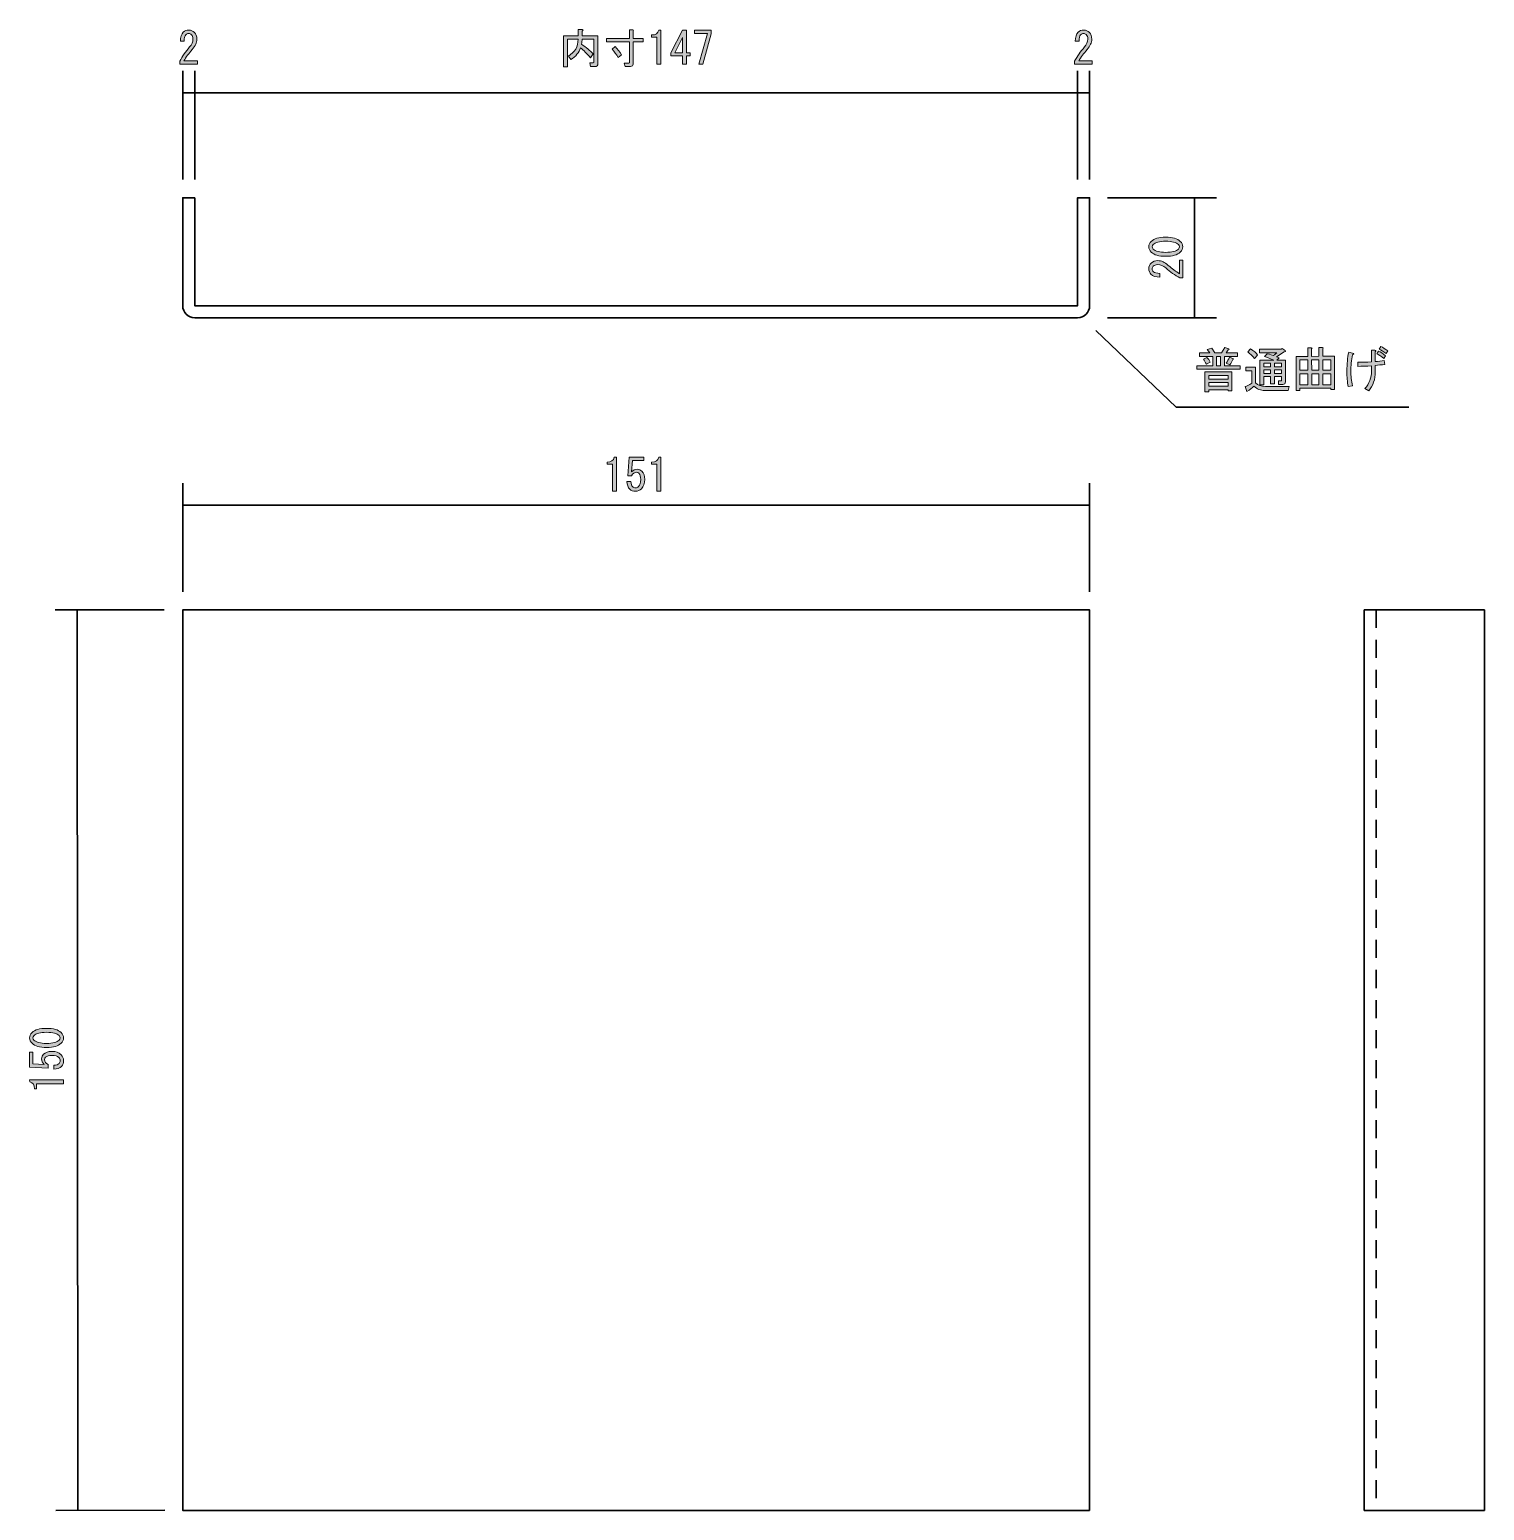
# Model space of a CAD drawing. Header units: millimetres. Extents: x -25 to 217, y 0 to 247.
import ezdxf

# ---------------------------------------------------------------- set-up
doc = ezdxf.new("R2010")
doc.units = ezdxf.units.MM
doc.header["$MEASUREMENT"] = 0
doc.linetypes.add('AI-Linetype-0', pattern=[5, 3, -2])
for name, color, linetype, lineweight in [('ベース', 7, 'Continuous', 0), ('上面図', 7, 'Continuous', 0), ('側面図', 7, 'Continuous', 0), ('寸法線', 7, 'Continuous', 0)]:
    doc.layers.add(name, color=color, linetype=linetype, lineweight=lineweight)

# ---------------------------------------------------------------- blocks, each defined once
blk = doc.blocks.new('Block_2')
at = {"layer": '側面図'}
h = blk.add_hatch(color=7, dxfattribs=at)
h.dxf.hatch_style = 2
edge = h.paths.add_edge_path()
edge.add_spline(control_points=[(173.74, 191.08), (173.95, 191.4), (174.13, 191.74), (174.28, 192.1), (174.28, 192.1), (174.95, 191.84), (174.95, 191.84), (175.03, 191.76), (175, 191.71), (174.85, 191.69), (174.73, 191.41), (174.56, 191.13), (174.35, 190.83), (174.35, 190.83), (173.74, 191.08), (173.74, 191.08)], knot_values=[0, 0, 0, 0, 1, 1, 1, 2, 2, 2, 3, 3, 3, 4, 4, 4, 5, 5, 5, 5], degree=3, periodic=0)
edge = h.paths.add_edge_path()
edge.add_spline(control_points=[(172.82, 190.67), (172.82, 190.67), (172.82, 192.19), (172.82, 192.19), (172.82, 192.19), (172.13, 192.19), (172.13, 192.19), (172.13, 192.19), (172.13, 190.67), (172.13, 190.67), (172.13, 190.67), (172.82, 190.67), (172.82, 190.67)], knot_values=[0, 0, 0, 0, 1, 1, 1, 2, 2, 2, 3, 3, 3, 4, 4, 4, 4], degree=3, periodic=0)
edge = h.paths.add_edge_path()
edge.add_spline(control_points=[(174.06, 187.85), (174.06, 187.85), (170.83, 187.85), (170.83, 187.85), (170.83, 187.85), (170.83, 187.25), (170.83, 187.25), (170.83, 187.25), (174.06, 187.25), (174.06, 187.25), (174.06, 187.25), (174.06, 187.85), (174.06, 187.85)], knot_values=[0, 0, 0, 0, 1, 1, 1, 2, 2, 2, 3, 3, 3, 4, 4, 4, 4], degree=3, periodic=0)
edge = h.paths.add_edge_path()
edge.add_spline(control_points=[(174.06, 188.45), (174.06, 188.45), (174.06, 189.05), (174.06, 189.05), (174.06, 189.05), (170.83, 189.05), (170.83, 189.05), (170.83, 189.05), (170.83, 188.45), (170.83, 188.45), (170.83, 188.45), (174.06, 188.45), (174.06, 188.45)], knot_values=[0, 0, 0, 0, 1, 1, 1, 2, 2, 2, 3, 3, 3, 4, 4, 4, 4], degree=3, periodic=0)
edge = h.paths.add_edge_path()
edge.add_spline(control_points=[(174.7, 189.66), (174.7, 189.66), (174.7, 186.46), (174.7, 186.46), (174.7, 186.46), (174.06, 186.46), (174.06, 186.46), (174.06, 186.46), (174.06, 186.65), (174.06, 186.65), (174.06, 186.65), (170.83, 186.64), (170.83, 186.64), (170.83, 186.64), (170.83, 186.33), (170.83, 186.33), (170.83, 186.33), (170.2, 186.33), (170.2, 186.33), (170.2, 186.33), (170.19, 189.65), (170.19, 189.65), (170.19, 189.65), (174.7, 189.66), (174.7, 189.66)], knot_values=[0, 0, 0, 0, 1, 1, 1, 2, 2, 2, 3, 3, 3, 4, 4, 4, 5, 5, 5, 6, 6, 6, 7, 7, 7, 8, 8, 8, 8], degree=3, periodic=0)
edge = h.paths.add_edge_path()
edge.add_spline(control_points=[(170.54, 192.06), (170.75, 191.83), (170.93, 191.56), (171.08, 191.24), (171.08, 191.24), (170.45, 190.92), (170.45, 190.92), (170.28, 191.26), (170.11, 191.53), (169.94, 191.75), (169.94, 191.75), (170.54, 192.06), (170.54, 192.06)], knot_values=[0, 0, 0, 0, 1, 1, 1, 2, 2, 2, 3, 3, 3, 4, 4, 4, 4], degree=3, periodic=0)
edge = h.paths.add_edge_path()
edge.add_spline(control_points=[(173.46, 190.67), (173.46, 190.67), (176.09, 190.67), (176.09, 190.67), (176.09, 190.67), (176.09, 190.07), (176.09, 190.07), (176.09, 190.07), (168.83, 190.07), (168.83, 190.07), (168.83, 190.07), (168.83, 190.67), (168.83, 190.67), (168.83, 190.67), (171.49, 190.67), (171.49, 190.67), (171.49, 190.67), (171.49, 192.19), (171.49, 192.19), (171.49, 192.19), (169.31, 192.19), (169.31, 192.19), (169.31, 192.19), (169.31, 192.79), (169.31, 192.79), (169.31, 192.79), (171.02, 192.79), (171.02, 192.79), (171.02, 192.79), (170.6, 193.36), (170.6, 193.36), (170.6, 193.36), (171.33, 193.59), (171.33, 193.59), (171.33, 193.59), (171.84, 192.79), (171.84, 192.79), (171.84, 192.79), (172.98, 192.79), (172.98, 192.79), (172.98, 192.79), (173.49, 193.68), (173.49, 193.68), (173.49, 193.68), (174.19, 193.46), (174.19, 193.46), (174.27, 193.38), (174.24, 193.32), (174.09, 193.3), (174.09, 193.3), (173.74, 192.79), (173.74, 192.79), (173.74, 192.79), (175.61, 192.8), (175.61, 192.8), (175.61, 192.8), (175.61, 192.19), (175.61, 192.19), (175.61, 192.19), (173.46, 192.19), (173.46, 192.19), (173.46, 192.19), (173.46, 190.67), (173.46, 190.67)], knot_values=[0, 0, 0, 0, 1, 1, 1, 2, 2, 2, 3, 3, 3, 4, 4, 4, 5, 5, 5, 6, 6, 6, 7, 7, 7, 8, 8, 8, 9, 9, 9, 10, 10, 10, 11, 11, 11, 12, 12, 12, 13, 13, 13, 14, 14, 14, 15, 15, 15, 16, 16, 16, 17, 17, 17, 18, 18, 18, 19, 19, 19, 20, 20, 20, 21, 21, 21, 21], degree=3, periodic=0)
h = blk.add_hatch(color=7, dxfattribs=at)
h.dxf.hatch_style = 2
edge = h.paths.add_edge_path()
edge.add_spline(control_points=[(182.97, 189.98), (182.97, 189.98), (181.76, 189.98), (181.76, 189.98), (181.76, 189.98), (181.76, 189.38), (181.76, 189.38), (181.76, 189.38), (182.97, 189.38), (182.97, 189.38), (182.97, 189.38), (182.97, 189.98), (182.97, 189.98)], knot_values=[0, 0, 0, 0, 1, 1, 1, 2, 2, 2, 3, 3, 3, 4, 4, 4, 4], degree=3, periodic=0)
edge = h.paths.add_edge_path()
edge.add_spline(control_points=[(181.76, 191.09), (181.76, 191.09), (181.76, 190.49), (181.76, 190.49), (181.76, 190.49), (182.97, 190.49), (182.97, 190.49), (182.97, 190.49), (182.97, 191.09), (182.97, 191.09), (182.97, 191.09), (181.76, 191.09), (181.76, 191.09)], knot_values=[0, 0, 0, 0, 1, 1, 1, 2, 2, 2, 3, 3, 3, 4, 4, 4, 4], degree=3, periodic=0)
edge = h.paths.add_edge_path()
edge.add_spline(control_points=[(181.13, 189.98), (181.13, 189.98), (179.99, 189.98), (179.99, 189.98), (179.99, 189.98), (179.99, 189.38), (179.99, 189.38), (179.99, 189.38), (181.13, 189.38), (181.13, 189.38), (181.13, 189.38), (181.13, 189.98), (181.13, 189.98)], knot_values=[0, 0, 0, 0, 1, 1, 1, 2, 2, 2, 3, 3, 3, 4, 4, 4, 4], degree=3, periodic=0)
edge = h.paths.add_edge_path()
edge.add_spline(control_points=[(179.99, 191.09), (179.99, 191.09), (179.99, 190.49), (179.99, 190.49), (179.99, 190.49), (181.13, 190.49), (181.13, 190.49), (181.13, 190.49), (181.13, 191.09), (181.13, 191.09), (181.13, 191.09), (179.99, 191.09), (179.99, 191.09)], knot_values=[0, 0, 0, 0, 1, 1, 1, 2, 2, 2, 3, 3, 3, 4, 4, 4, 4], degree=3, periodic=0)
edge = h.paths.add_edge_path()
edge.add_spline(control_points=[(180.59, 192.67), (181.12, 192.55), (181.45, 192.45), (181.6, 192.39), (181.6, 192.39), (182.2, 192.83), (182.2, 192.83), (182.2, 192.83), (179.29, 192.83), (179.29, 192.83), (179.29, 192.83), (179.29, 193.43), (179.29, 193.43), (179.29, 193.43), (182.9, 193.44), (182.9, 193.44), (182.9, 193.44), (183.06, 193.53), (183.06, 193.53), (183.06, 193.53), (183.54, 193.18), (183.54, 193.18), (183.66, 193.08), (183.61, 193.01), (183.38, 192.99), (183.38, 192.99), (182.14, 192.17), (182.14, 192.17), (182.14, 192.17), (182.55, 191.98), (182.55, 191.98), (182.55, 191.98), (182.17, 191.6), (182.17, 191.6), (182.17, 191.6), (183.6, 191.6), (183.6, 191.6), (183.6, 191.6), (183.6, 187.98), (183.6, 187.98), (183.6, 187.69), (183.46, 187.54), (183.16, 187.54), (183.16, 187.54), (182.46, 187.54), (182.46, 187.54), (182.46, 187.54), (182.43, 188.14), (182.43, 188.14), (182.43, 188.14), (182.84, 188.14), (182.84, 188.14), (182.93, 188.14), (182.97, 188.18), (182.97, 188.27), (182.97, 188.27), (182.97, 188.87), (182.97, 188.87), (182.97, 188.87), (181.76, 188.87), (181.76, 188.87), (181.76, 188.87), (181.76, 187.63), (181.76, 187.63), (181.76, 187.63), (181.13, 187.63), (181.13, 187.63), (181.13, 187.63), (181.13, 188.87), (181.13, 188.87), (181.13, 188.87), (179.99, 188.87), (179.99, 188.87), (179.99, 188.87), (179.99, 187.51), (179.99, 187.51), (179.99, 187.51), (179.36, 187.51), (179.36, 187.51), (179.36, 187.51), (179.35, 191.59), (179.35, 191.59), (179.35, 191.59), (181.7, 191.6), (181.7, 191.6), (180.81, 191.95), (180.28, 192.15), (180.11, 192.2), (180.11, 192.2), (180.59, 192.67), (180.59, 192.67)], knot_values=[0, 0, 0, 0, 1, 1, 1, 2, 2, 2, 3, 3, 3, 4, 4, 4, 5, 5, 5, 6, 6, 6, 7, 7, 7, 8, 8, 8, 9, 9, 9, 10, 10, 10, 11, 11, 11, 12, 12, 12, 13, 13, 13, 14, 14, 14, 15, 15, 15, 16, 16, 16, 17, 17, 17, 18, 18, 18, 19, 19, 19, 20, 20, 20, 21, 21, 21, 22, 22, 22, 23, 23, 23, 24, 24, 24, 25, 25, 25, 26, 26, 26, 27, 27, 27, 28, 28, 28, 29, 29, 29, 30, 30, 30, 30], degree=3, periodic=0)
edge = h.paths.add_edge_path()
edge.add_spline(control_points=[(177.8, 193.49), (178.37, 193.14), (178.76, 192.79), (178.97, 192.45), (178.97, 192.45), (178.43, 191.88), (178.43, 191.88), (178.1, 192.3), (177.74, 192.66), (177.36, 192.96), (177.36, 192.96), (177.8, 193.49), (177.8, 193.49)], knot_values=[0, 0, 0, 0, 1, 1, 1, 2, 2, 2, 3, 3, 3, 4, 4, 4, 4], degree=3, periodic=0)
edge = h.paths.add_edge_path()
edge.add_spline(control_points=[(178.34, 187.28), (178.09, 186.99), (177.7, 186.69), (177.17, 186.39), (177.17, 186.39), (176.92, 187.19), (176.92, 187.19), (177.15, 187.25), (177.51, 187.44), (177.99, 187.76), (177.99, 187.76), (177.99, 189.82), (177.99, 189.82), (177.99, 189.82), (177.01, 189.82), (177.01, 189.82), (177.01, 189.82), (177.01, 190.42), (177.01, 190.42), (177.01, 190.42), (178.63, 190.42), (178.63, 190.42), (178.63, 190.42), (178.63, 187.79), (178.63, 187.79), (179.05, 187.41), (179.6, 187.22), (180.28, 187.22), (180.28, 187.22), (184.21, 187.22), (184.21, 187.22), (184.21, 187.22), (184.08, 186.53), (184.08, 186.53), (184.08, 186.53), (180.15, 186.52), (180.15, 186.52), (179.49, 186.52), (178.89, 186.78), (178.34, 187.28)], knot_values=[0, 0, 0, 0, 1, 1, 1, 2, 2, 2, 3, 3, 3, 4, 4, 4, 5, 5, 5, 6, 6, 6, 7, 7, 7, 8, 8, 8, 9, 9, 9, 10, 10, 10, 11, 11, 11, 12, 12, 12, 13, 13, 13, 13], degree=3, periodic=0)
h = blk.add_hatch(color=7, dxfattribs=at)
h.dxf.hatch_style = 2
edge = h.paths.add_edge_path()
edge.add_spline(control_points=[(189.82, 187.51), (189.82, 187.51), (191.15, 187.51), (191.15, 187.51), (191.15, 187.51), (191.15, 189.32), (191.15, 189.32), (191.15, 189.32), (189.81, 189.32), (189.81, 189.32), (189.81, 189.32), (189.82, 187.51), (189.82, 187.51)], knot_values=[0, 0, 0, 0, 1, 1, 1, 2, 2, 2, 3, 3, 3, 4, 4, 4, 4], degree=3, periodic=0)
edge = h.paths.add_edge_path()
edge.add_spline(control_points=[(189.81, 189.92), (189.81, 189.92), (191.14, 189.92), (191.14, 189.92), (191.14, 189.92), (191.14, 191.63), (191.14, 191.63), (191.14, 191.63), (189.81, 191.63), (189.81, 191.63), (189.81, 191.63), (189.81, 189.92), (189.81, 189.92)], knot_values=[0, 0, 0, 0, 1, 1, 1, 2, 2, 2, 3, 3, 3, 4, 4, 4, 4], degree=3, periodic=0)
edge = h.paths.add_edge_path()
edge.add_spline(control_points=[(187.98, 187.51), (187.98, 187.51), (189.18, 187.51), (189.18, 187.51), (189.18, 187.51), (189.18, 189.32), (189.18, 189.32), (189.18, 189.32), (187.98, 189.32), (187.98, 189.32), (187.98, 189.32), (187.98, 187.51), (187.98, 187.51)], knot_values=[0, 0, 0, 0, 1, 1, 1, 2, 2, 2, 3, 3, 3, 4, 4, 4, 4], degree=3, periodic=0)
edge = h.paths.add_edge_path()
edge.add_spline(control_points=[(187.98, 189.92), (187.98, 189.92), (189.18, 189.92), (189.18, 189.92), (189.18, 189.92), (189.18, 191.63), (189.18, 191.63), (189.18, 191.63), (187.97, 191.63), (187.97, 191.63), (187.97, 191.63), (187.98, 189.92), (187.98, 189.92)], knot_values=[0, 0, 0, 0, 1, 1, 1, 2, 2, 2, 3, 3, 3, 4, 4, 4, 4], degree=3, periodic=0)
edge = h.paths.add_edge_path()
edge.add_spline(control_points=[(186.01, 187.51), (186.01, 187.51), (187.34, 187.51), (187.34, 187.51), (187.34, 187.51), (187.34, 189.32), (187.34, 189.32), (187.34, 189.32), (186.01, 189.32), (186.01, 189.32), (186.01, 189.32), (186.01, 187.51), (186.01, 187.51)], knot_values=[0, 0, 0, 0, 1, 1, 1, 2, 2, 2, 3, 3, 3, 4, 4, 4, 4], degree=3, periodic=0)
edge = h.paths.add_edge_path()
edge.add_spline(control_points=[(186.01, 189.92), (186.01, 189.92), (187.34, 189.92), (187.34, 189.92), (187.34, 189.92), (187.34, 191.63), (187.34, 191.63), (187.34, 191.63), (186.01, 191.63), (186.01, 191.63), (186.01, 191.63), (186.01, 189.92), (186.01, 189.92)], knot_values=[0, 0, 0, 0, 1, 1, 1, 2, 2, 2, 3, 3, 3, 4, 4, 4, 4], degree=3, periodic=0)
edge = h.paths.add_edge_path()
edge.add_spline(control_points=[(191.15, 186.91), (191.15, 186.91), (186.01, 186.91), (186.01, 186.91), (186.01, 186.91), (186.01, 186.53), (186.01, 186.53), (186.01, 186.53), (185.38, 186.53), (185.38, 186.53), (185.38, 186.53), (185.37, 192.23), (185.37, 192.23), (185.37, 192.23), (187.34, 192.23), (187.34, 192.23), (187.34, 192.23), (187.34, 193.66), (187.34, 193.66), (187.34, 193.66), (187.94, 193.66), (187.94, 193.66), (188.11, 193.64), (188.12, 193.58), (187.97, 193.47), (187.97, 193.47), (187.97, 192.23), (187.97, 192.23), (187.97, 192.23), (189.18, 192.24), (189.18, 192.24), (189.18, 192.24), (189.18, 193.69), (189.18, 193.69), (189.18, 193.69), (189.78, 193.69), (189.78, 193.69), (189.95, 193.67), (189.96, 193.61), (189.81, 193.5), (189.81, 193.5), (189.81, 192.24), (189.81, 192.24), (189.81, 192.24), (191.78, 192.24), (191.78, 192.24), (191.78, 192.24), (191.78, 186.69), (191.78, 186.69), (191.78, 186.69), (191.15, 186.69), (191.15, 186.69), (191.15, 186.69), (191.15, 186.91), (191.15, 186.91)], knot_values=[0, 0, 0, 0, 1, 1, 1, 2, 2, 2, 3, 3, 3, 4, 4, 4, 5, 5, 5, 6, 6, 6, 7, 7, 7, 8, 8, 8, 9, 9, 9, 10, 10, 10, 11, 11, 11, 12, 12, 12, 13, 13, 13, 14, 14, 14, 15, 15, 15, 16, 16, 16, 17, 17, 17, 18, 18, 18, 18], degree=3, periodic=0)
h = blk.add_hatch(color=7, dxfattribs=at)
h.dxf.hatch_style = 2
edge = h.paths.add_edge_path()
edge.add_spline(control_points=[(199.48, 193.89), (199.84, 193.7), (200.23, 193.45), (200.65, 193.13), (200.65, 193.13), (200.37, 192.69), (200.37, 192.69), (199.92, 193.02), (199.53, 193.28), (199.19, 193.45), (199.19, 193.45), (199.48, 193.89), (199.48, 193.89)], knot_values=[0, 0, 0, 0, 1, 1, 1, 2, 2, 2, 3, 3, 3, 4, 4, 4, 4], degree=3, periodic=0)
edge = h.paths.add_edge_path()
edge.add_spline(control_points=[(199.1, 193.1), (199.44, 192.95), (199.83, 192.7), (200.27, 192.34), (200.27, 192.34), (199.99, 191.89), (199.99, 191.89), (199.5, 192.25), (199.11, 192.51), (198.81, 192.65), (198.81, 192.65), (199.1, 193.1), (199.1, 193.1)], knot_values=[0, 0, 0, 0, 1, 1, 1, 2, 2, 2, 3, 3, 3, 4, 4, 4, 4], degree=3, periodic=0)
edge = h.paths.add_edge_path()
edge.add_spline(control_points=[(200.15, 190.88), (199.6, 190.82), (199.07, 190.76), (198.56, 190.72), (198.56, 190.72), (198.56, 189.64), (198.56, 189.64), (198.56, 188.42), (198.2, 187.36), (197.49, 186.47), (197.49, 186.47), (196.82, 186.85), (196.82, 186.85), (197.56, 187.7), (197.93, 188.67), (197.93, 189.77), (197.93, 189.77), (197.93, 190.66), (197.93, 190.66), (197.12, 190.59), (196.36, 190.56), (195.64, 190.56), (195.64, 190.56), (195.64, 191.26), (195.64, 191.26), (196.36, 191.24), (197.12, 191.26), (197.93, 191.32), (197.93, 191.32), (197.93, 193.26), (197.93, 193.26), (197.93, 193.26), (198.5, 193.26), (198.5, 193.26), (198.69, 193.21), (198.71, 193.13), (198.56, 193), (198.56, 193), (198.56, 191.35), (198.56, 191.35), (199.09, 191.4), (199.58, 191.46), (200.05, 191.55), (200.05, 191.55), (200.15, 190.88), (200.15, 190.88)], knot_values=[0, 0, 0, 0, 1, 1, 1, 2, 2, 2, 3, 3, 3, 4, 4, 4, 5, 5, 5, 6, 6, 6, 7, 7, 7, 8, 8, 8, 9, 9, 9, 10, 10, 10, 11, 11, 11, 12, 12, 12, 13, 13, 13, 14, 14, 14, 15, 15, 15, 15], degree=3, periodic=0)
edge = h.paths.add_edge_path()
edge.add_spline(control_points=[(194.76, 187.33), (194.76, 187.33), (194.06, 187.2), (194.06, 187.2), (193.91, 187.96), (193.84, 188.8), (193.84, 189.73), (193.84, 190.96), (193.94, 192.03), (194.15, 192.94), (194.15, 192.94), (194.76, 192.78), (194.76, 192.78), (195.03, 192.71), (195.04, 192.62), (194.79, 192.49), (194.6, 191.58), (194.5, 190.66), (194.5, 189.73), (194.51, 188.97), (194.59, 188.17), (194.76, 187.33)], knot_values=[0, 0, 0, 0, 1, 1, 1, 2, 2, 2, 3, 3, 3, 4, 4, 4, 5, 5, 5, 6, 6, 6, 7, 7, 7, 7], degree=3, periodic=0)
for points, knots in [([(173.46, 190.67), (173.46, 190.67), (176.09, 190.67), (176.09, 190.67), (176.09, 190.67), (176.09, 190.07), (176.09, 190.07), (176.09, 190.07), (168.83, 190.07), (168.83, 190.07), (168.83, 190.07), (168.83, 190.67), (168.83, 190.67), (168.83, 190.67), (171.49, 190.67), (171.49, 190.67), (171.49, 190.67), (171.49, 192.19), (171.49, 192.19), (171.49, 192.19), (169.31, 192.19), (169.31, 192.19), (169.31, 192.19), (169.31, 192.79), (169.31, 192.79), (169.31, 192.79), (171.02, 192.79), (171.02, 192.79), (171.02, 192.79), (170.6, 193.36), (170.6, 193.36), (170.6, 193.36), (171.33, 193.59), (171.33, 193.59), (171.33, 193.59), (171.84, 192.79), (171.84, 192.79), (171.84, 192.79), (172.98, 192.79), (172.98, 192.79), (172.98, 192.79), (173.49, 193.68), (173.49, 193.68), (173.49, 193.68), (174.19, 193.46), (174.19, 193.46), (174.27, 193.38), (174.24, 193.32), (174.09, 193.3), (174.09, 193.3), (173.74, 192.79), (173.74, 192.79), (173.74, 192.79), (175.61, 192.8), (175.61, 192.8), (175.61, 192.8), (175.61, 192.19), (175.61, 192.19), (175.61, 192.19), (173.46, 192.19), (173.46, 192.19), (173.46, 192.19), (173.46, 190.67), (173.46, 190.67)], [0, 0, 0, 0, 1, 1, 1, 2, 2, 2, 3, 3, 3, 4, 4, 4, 5, 5, 5, 6, 6, 6, 7, 7, 7, 8, 8, 8, 9, 9, 9, 10, 10, 10, 11, 11, 11, 12, 12, 12, 13, 13, 13, 14, 14, 14, 15, 15, 15, 16, 16, 16, 17, 17, 17, 18, 18, 18, 19, 19, 19, 20, 20, 20, 21, 21, 21, 21]), ([(177.8, 193.49), (178.37, 193.14), (178.76, 192.79), (178.97, 192.45), (178.97, 192.45), (178.43, 191.88), (178.43, 191.88), (178.1, 192.3), (177.74, 192.66), (177.36, 192.96), (177.36, 192.96), (177.8, 193.49), (177.8, 193.49)], [0, 0, 0, 0, 1, 1, 1, 2, 2, 2, 3, 3, 3, 4, 4, 4, 4]), ([(180.59, 192.67), (181.12, 192.55), (181.45, 192.45), (181.6, 192.39), (181.6, 192.39), (182.2, 192.83), (182.2, 192.83), (182.2, 192.83), (179.29, 192.83), (179.29, 192.83), (179.29, 192.83), (179.29, 193.43), (179.29, 193.43), (179.29, 193.43), (182.9, 193.44), (182.9, 193.44), (182.9, 193.44), (183.06, 193.53), (183.06, 193.53), (183.06, 193.53), (183.54, 193.18), (183.54, 193.18), (183.66, 193.08), (183.61, 193.01), (183.38, 192.99), (183.38, 192.99), (182.14, 192.17), (182.14, 192.17), (182.14, 192.17), (182.55, 191.98), (182.55, 191.98), (182.55, 191.98), (182.17, 191.6), (182.17, 191.6), (182.17, 191.6), (183.6, 191.6), (183.6, 191.6), (183.6, 191.6), (183.6, 187.98), (183.6, 187.98), (183.6, 187.69), (183.46, 187.54), (183.16, 187.54), (183.16, 187.54), (182.46, 187.54), (182.46, 187.54), (182.46, 187.54), (182.43, 188.14), (182.43, 188.14), (182.43, 188.14), (182.84, 188.14), (182.84, 188.14), (182.93, 188.14), (182.97, 188.18), (182.97, 188.27), (182.97, 188.27), (182.97, 188.87), (182.97, 188.87), (182.97, 188.87), (181.76, 188.87), (181.76, 188.87), (181.76, 188.87), (181.76, 187.63), (181.76, 187.63), (181.76, 187.63), (181.13, 187.63), (181.13, 187.63), (181.13, 187.63), (181.13, 188.87), (181.13, 188.87), (181.13, 188.87), (179.99, 188.87), (179.99, 188.87), (179.99, 188.87), (179.99, 187.51), (179.99, 187.51), (179.99, 187.51), (179.36, 187.51), (179.36, 187.51), (179.36, 187.51), (179.35, 191.59), (179.35, 191.59), (179.35, 191.59), (181.7, 191.6), (181.7, 191.6), (180.81, 191.95), (180.28, 192.15), (180.11, 192.2), (180.11, 192.2), (180.59, 192.67), (180.59, 192.67)], [0, 0, 0, 0, 1, 1, 1, 2, 2, 2, 3, 3, 3, 4, 4, 4, 5, 5, 5, 6, 6, 6, 7, 7, 7, 8, 8, 8, 9, 9, 9, 10, 10, 10, 11, 11, 11, 12, 12, 12, 13, 13, 13, 14, 14, 14, 15, 15, 15, 16, 16, 16, 17, 17, 17, 18, 18, 18, 19, 19, 19, 20, 20, 20, 21, 21, 21, 22, 22, 22, 23, 23, 23, 24, 24, 24, 25, 25, 25, 26, 26, 26, 27, 27, 27, 28, 28, 28, 29, 29, 29, 30, 30, 30, 30]), ([(191.15, 186.91), (191.15, 186.91), (186.01, 186.91), (186.01, 186.91), (186.01, 186.91), (186.01, 186.53), (186.01, 186.53), (186.01, 186.53), (185.38, 186.53), (185.38, 186.53), (185.38, 186.53), (185.37, 192.23), (185.37, 192.23), (185.37, 192.23), (187.34, 192.23), (187.34, 192.23), (187.34, 192.23), (187.34, 193.66), (187.34, 193.66), (187.34, 193.66), (187.94, 193.66), (187.94, 193.66), (188.11, 193.64), (188.12, 193.58), (187.97, 193.47), (187.97, 193.47), (187.97, 192.23), (187.97, 192.23), (187.97, 192.23), (189.18, 192.24), (189.18, 192.24), (189.18, 192.24), (189.18, 193.69), (189.18, 193.69), (189.18, 193.69), (189.78, 193.69), (189.78, 193.69), (189.95, 193.67), (189.96, 193.61), (189.81, 193.5), (189.81, 193.5), (189.81, 192.24), (189.81, 192.24), (189.81, 192.24), (191.78, 192.24), (191.78, 192.24), (191.78, 192.24), (191.78, 186.69), (191.78, 186.69), (191.78, 186.69), (191.15, 186.69), (191.15, 186.69), (191.15, 186.69), (191.15, 186.91), (191.15, 186.91)], [0, 0, 0, 0, 1, 1, 1, 2, 2, 2, 3, 3, 3, 4, 4, 4, 5, 5, 5, 6, 6, 6, 7, 7, 7, 8, 8, 8, 9, 9, 9, 10, 10, 10, 11, 11, 11, 12, 12, 12, 13, 13, 13, 14, 14, 14, 15, 15, 15, 16, 16, 16, 17, 17, 17, 18, 18, 18, 18]), ([(194.76, 187.33), (194.76, 187.33), (194.06, 187.2), (194.06, 187.2), (193.91, 187.96), (193.84, 188.8), (193.84, 189.73), (193.84, 190.96), (193.94, 192.03), (194.15, 192.94), (194.15, 192.94), (194.76, 192.78), (194.76, 192.78), (195.03, 192.71), (195.04, 192.62), (194.79, 192.49), (194.6, 191.58), (194.5, 190.66), (194.5, 189.73), (194.51, 188.97), (194.59, 188.17), (194.76, 187.33)], [0, 0, 0, 0, 1, 1, 1, 2, 2, 2, 3, 3, 3, 4, 4, 4, 5, 5, 5, 6, 6, 6, 7, 7, 7, 7]), ([(200.15, 190.88), (199.6, 190.82), (199.07, 190.76), (198.56, 190.72), (198.56, 190.72), (198.56, 189.64), (198.56, 189.64), (198.56, 188.42), (198.2, 187.36), (197.49, 186.47), (197.49, 186.47), (196.82, 186.85), (196.82, 186.85), (197.56, 187.7), (197.93, 188.67), (197.93, 189.77), (197.93, 189.77), (197.93, 190.66), (197.93, 190.66), (197.12, 190.59), (196.36, 190.56), (195.64, 190.56), (195.64, 190.56), (195.64, 191.26), (195.64, 191.26), (196.36, 191.24), (197.12, 191.26), (197.93, 191.32), (197.93, 191.32), (197.93, 193.26), (197.93, 193.26), (197.93, 193.26), (198.5, 193.26), (198.5, 193.26), (198.69, 193.21), (198.71, 193.13), (198.56, 193), (198.56, 193), (198.56, 191.35), (198.56, 191.35), (199.09, 191.4), (199.58, 191.46), (200.05, 191.55), (200.05, 191.55), (200.15, 190.88), (200.15, 190.88)], [0, 0, 0, 0, 1, 1, 1, 2, 2, 2, 3, 3, 3, 4, 4, 4, 5, 5, 5, 6, 6, 6, 7, 7, 7, 8, 8, 8, 9, 9, 9, 10, 10, 10, 11, 11, 11, 12, 12, 12, 13, 13, 13, 14, 14, 14, 15, 15, 15, 15]), ([(199.1, 193.1), (199.44, 192.95), (199.83, 192.7), (200.27, 192.34), (200.27, 192.34), (199.99, 191.89), (199.99, 191.89), (199.5, 192.25), (199.11, 192.51), (198.81, 192.65), (198.81, 192.65), (199.1, 193.1), (199.1, 193.1)], [0, 0, 0, 0, 1, 1, 1, 2, 2, 2, 3, 3, 3, 4, 4, 4, 4]), ([(199.48, 193.89), (199.84, 193.7), (200.23, 193.45), (200.65, 193.13), (200.65, 193.13), (200.37, 192.69), (200.37, 192.69), (199.92, 193.02), (199.53, 193.28), (199.19, 193.45), (199.19, 193.45), (199.48, 193.89), (199.48, 193.89)], [0, 0, 0, 0, 1, 1, 1, 2, 2, 2, 3, 3, 3, 4, 4, 4, 4]), ([(170.54, 192.06), (170.75, 191.83), (170.93, 191.56), (171.08, 191.24), (171.08, 191.24), (170.45, 190.92), (170.45, 190.92), (170.28, 191.26), (170.11, 191.53), (169.94, 191.75), (169.94, 191.75), (170.54, 192.06), (170.54, 192.06)], [0, 0, 0, 0, 1, 1, 1, 2, 2, 2, 3, 3, 3, 4, 4, 4, 4]), ([(172.82, 190.67), (172.82, 190.67), (172.82, 192.19), (172.82, 192.19), (172.82, 192.19), (172.13, 192.19), (172.13, 192.19), (172.13, 192.19), (172.13, 190.67), (172.13, 190.67), (172.13, 190.67), (172.82, 190.67), (172.82, 190.67)], [0, 0, 0, 0, 1, 1, 1, 2, 2, 2, 3, 3, 3, 4, 4, 4, 4]), ([(173.74, 191.08), (173.95, 191.4), (174.13, 191.74), (174.28, 192.1), (174.28, 192.1), (174.95, 191.84), (174.95, 191.84), (175.03, 191.76), (175, 191.71), (174.85, 191.69), (174.73, 191.41), (174.56, 191.13), (174.35, 190.83), (174.35, 190.83), (173.74, 191.08), (173.74, 191.08)], [0, 0, 0, 0, 1, 1, 1, 2, 2, 2, 3, 3, 3, 4, 4, 4, 5, 5, 5, 5]), ([(178.34, 187.28), (178.09, 186.99), (177.7, 186.69), (177.17, 186.39), (177.17, 186.39), (176.92, 187.19), (176.92, 187.19), (177.15, 187.25), (177.51, 187.44), (177.99, 187.76), (177.99, 187.76), (177.99, 189.82), (177.99, 189.82), (177.99, 189.82), (177.01, 189.82), (177.01, 189.82), (177.01, 189.82), (177.01, 190.42), (177.01, 190.42), (177.01, 190.42), (178.63, 190.42), (178.63, 190.42), (178.63, 190.42), (178.63, 187.79), (178.63, 187.79), (179.05, 187.41), (179.6, 187.22), (180.28, 187.22), (180.28, 187.22), (184.21, 187.22), (184.21, 187.22), (184.21, 187.22), (184.08, 186.53), (184.08, 186.53), (184.08, 186.53), (180.15, 186.52), (180.15, 186.52), (179.49, 186.52), (178.89, 186.78), (178.34, 187.28)], [0, 0, 0, 0, 1, 1, 1, 2, 2, 2, 3, 3, 3, 4, 4, 4, 5, 5, 5, 6, 6, 6, 7, 7, 7, 8, 8, 8, 9, 9, 9, 10, 10, 10, 11, 11, 11, 12, 12, 12, 13, 13, 13, 13]), ([(179.99, 191.09), (179.99, 191.09), (179.99, 190.49), (179.99, 190.49), (179.99, 190.49), (181.13, 190.49), (181.13, 190.49), (181.13, 190.49), (181.13, 191.09), (181.13, 191.09), (181.13, 191.09), (179.99, 191.09), (179.99, 191.09)], [0, 0, 0, 0, 1, 1, 1, 2, 2, 2, 3, 3, 3, 4, 4, 4, 4]), ([(181.13, 189.98), (181.13, 189.98), (179.99, 189.98), (179.99, 189.98), (179.99, 189.98), (179.99, 189.38), (179.99, 189.38), (179.99, 189.38), (181.13, 189.38), (181.13, 189.38), (181.13, 189.38), (181.13, 189.98), (181.13, 189.98)], [0, 0, 0, 0, 1, 1, 1, 2, 2, 2, 3, 3, 3, 4, 4, 4, 4]), ([(181.76, 191.09), (181.76, 191.09), (181.76, 190.49), (181.76, 190.49), (181.76, 190.49), (182.97, 190.49), (182.97, 190.49), (182.97, 190.49), (182.97, 191.09), (182.97, 191.09), (182.97, 191.09), (181.76, 191.09), (181.76, 191.09)], [0, 0, 0, 0, 1, 1, 1, 2, 2, 2, 3, 3, 3, 4, 4, 4, 4]), ([(182.97, 189.98), (182.97, 189.98), (181.76, 189.98), (181.76, 189.98), (181.76, 189.98), (181.76, 189.38), (181.76, 189.38), (181.76, 189.38), (182.97, 189.38), (182.97, 189.38), (182.97, 189.38), (182.97, 189.98), (182.97, 189.98)], [0, 0, 0, 0, 1, 1, 1, 2, 2, 2, 3, 3, 3, 4, 4, 4, 4]), ([(186.01, 189.92), (186.01, 189.92), (187.34, 189.92), (187.34, 189.92), (187.34, 189.92), (187.34, 191.63), (187.34, 191.63), (187.34, 191.63), (186.01, 191.63), (186.01, 191.63), (186.01, 191.63), (186.01, 189.92), (186.01, 189.92)], [0, 0, 0, 0, 1, 1, 1, 2, 2, 2, 3, 3, 3, 4, 4, 4, 4]), ([(187.98, 189.92), (187.98, 189.92), (189.18, 189.92), (189.18, 189.92), (189.18, 189.92), (189.18, 191.63), (189.18, 191.63), (189.18, 191.63), (187.97, 191.63), (187.97, 191.63), (187.97, 191.63), (187.98, 189.92), (187.98, 189.92)], [0, 0, 0, 0, 1, 1, 1, 2, 2, 2, 3, 3, 3, 4, 4, 4, 4]), ([(189.81, 189.92), (189.81, 189.92), (191.14, 189.92), (191.14, 189.92), (191.14, 189.92), (191.14, 191.63), (191.14, 191.63), (191.14, 191.63), (189.81, 191.63), (189.81, 191.63), (189.81, 191.63), (189.81, 189.92), (189.81, 189.92)], [0, 0, 0, 0, 1, 1, 1, 2, 2, 2, 3, 3, 3, 4, 4, 4, 4]), ([(174.7, 189.66), (174.7, 189.66), (174.7, 186.46), (174.7, 186.46), (174.7, 186.46), (174.06, 186.46), (174.06, 186.46), (174.06, 186.46), (174.06, 186.65), (174.06, 186.65), (174.06, 186.65), (170.83, 186.64), (170.83, 186.64), (170.83, 186.64), (170.83, 186.33), (170.83, 186.33), (170.83, 186.33), (170.2, 186.33), (170.2, 186.33), (170.2, 186.33), (170.19, 189.65), (170.19, 189.65), (170.19, 189.65), (174.7, 189.66), (174.7, 189.66)], [0, 0, 0, 0, 1, 1, 1, 2, 2, 2, 3, 3, 3, 4, 4, 4, 5, 5, 5, 6, 6, 6, 7, 7, 7, 8, 8, 8, 8]), ([(174.06, 188.45), (174.06, 188.45), (174.06, 189.05), (174.06, 189.05), (174.06, 189.05), (170.83, 189.05), (170.83, 189.05), (170.83, 189.05), (170.83, 188.45), (170.83, 188.45), (170.83, 188.45), (174.06, 188.45), (174.06, 188.45)], [0, 0, 0, 0, 1, 1, 1, 2, 2, 2, 3, 3, 3, 4, 4, 4, 4]), ([(174.06, 187.85), (174.06, 187.85), (170.83, 187.85), (170.83, 187.85), (170.83, 187.85), (170.83, 187.25), (170.83, 187.25), (170.83, 187.25), (174.06, 187.25), (174.06, 187.25), (174.06, 187.25), (174.06, 187.85), (174.06, 187.85)], [0, 0, 0, 0, 1, 1, 1, 2, 2, 2, 3, 3, 3, 4, 4, 4, 4]), ([(186.01, 187.51), (186.01, 187.51), (187.34, 187.51), (187.34, 187.51), (187.34, 187.51), (187.34, 189.32), (187.34, 189.32), (187.34, 189.32), (186.01, 189.32), (186.01, 189.32), (186.01, 189.32), (186.01, 187.51), (186.01, 187.51)], [0, 0, 0, 0, 1, 1, 1, 2, 2, 2, 3, 3, 3, 4, 4, 4, 4]), ([(187.98, 187.51), (187.98, 187.51), (189.18, 187.51), (189.18, 187.51), (189.18, 187.51), (189.18, 189.32), (189.18, 189.32), (189.18, 189.32), (187.98, 189.32), (187.98, 189.32), (187.98, 189.32), (187.98, 187.51), (187.98, 187.51)], [0, 0, 0, 0, 1, 1, 1, 2, 2, 2, 3, 3, 3, 4, 4, 4, 4]), ([(189.82, 187.51), (189.82, 187.51), (191.15, 187.51), (191.15, 187.51), (191.15, 187.51), (191.15, 189.32), (191.15, 189.32), (191.15, 189.32), (189.81, 189.32), (189.81, 189.32), (189.81, 189.32), (189.82, 187.51), (189.82, 187.51)], [0, 0, 0, 0, 1, 1, 1, 2, 2, 2, 3, 3, 3, 4, 4, 4, 4])]:
    blk.add_open_spline(points, degree=3, knots=knots, dxfattribs=at)
blk = doc.blocks.new('Block_1')
at = {"layer": '側面図', "color": 7, "lineweight": 30}
blk.add_lwpolyline([(152.01, 196.56), (165.39, 183.78), (204.14, 183.78)], dxfattribs=at)
at = {"layer": '側面図'}
blk.add_blockref('Block_2', (0, 0), dxfattribs=at)
blk = doc.blocks.new('Block_0')
at = {"layer": '側面図'}
blk.add_blockref('Block_1', (0, 0), dxfattribs=at)
blk = doc.blocks.new('Block_4')
at = {"layer": '上面図'}
h = blk.add_hatch(color=7, dxfattribs=at)
h.dxf.hatch_style = 2
edge = h.paths.add_edge_path()
edge.add_spline(control_points=[(66.24, 243.64), (65.99, 242.85), (65.45, 242.19), (64.62, 241.65), (64.62, 241.65), (64.21, 242.23), (64.21, 242.23), (65.3, 242.86), (65.84, 243.82), (65.84, 245.09), (65.84, 245.09), (64.04, 245.09), (64.04, 245.09), (64.04, 245.09), (64.04, 240.43), (64.04, 240.43), (64.04, 240.43), (63.38, 240.43), (63.38, 240.43), (63.38, 240.43), (63.38, 245.64), (63.38, 245.64), (63.38, 245.64), (65.86, 245.64), (65.86, 245.64), (65.86, 245.64), (65.86, 246.65), (65.86, 246.65), (65.86, 246.65), (66.5, 246.65), (66.5, 246.65), (66.69, 246.61), (66.7, 246.54), (66.53, 246.42), (66.53, 246.42), (66.53, 245.64), (66.53, 245.64), (66.53, 245.64), (69.13, 245.64), (69.13, 245.64), (69.13, 245.64), (69.13, 241.07), (69.13, 241.07), (69.13, 240.68), (68.95, 240.49), (68.58, 240.49), (68.58, 240.49), (67.89, 240.49), (67.89, 240.49), (67.89, 240.49), (67.77, 241.13), (67.77, 241.13), (67.77, 241.13), (68.35, 241.13), (68.35, 241.13), (68.43, 241.13), (68.47, 241.16), (68.47, 241.24), (68.47, 241.24), (68.47, 245.09), (68.47, 245.09), (68.47, 245.09), (66.5, 245.09), (66.5, 245.09), (66.5, 244.8), (66.47, 244.51), (66.41, 244.22), (67.17, 243.72), (67.81, 243.18), (68.35, 242.6), (68.35, 242.6), (67.92, 241.97), (67.92, 241.97), (67.3, 242.64), (66.74, 243.2), (66.24, 243.64)], knot_values=[0, 0, 0, 0, 1, 1, 1, 2, 2, 2, 3, 3, 3, 4, 4, 4, 5, 5, 5, 6, 6, 6, 7, 7, 7, 8, 8, 8, 9, 9, 9, 10, 10, 10, 11, 11, 11, 12, 12, 12, 13, 13, 13, 14, 14, 14, 15, 15, 15, 16, 16, 16, 17, 17, 17, 18, 18, 18, 19, 19, 19, 20, 20, 20, 21, 21, 21, 22, 22, 22, 23, 23, 23, 24, 24, 24, 25, 25, 25, 25], degree=3, periodic=0)
h = blk.add_hatch(color=7, dxfattribs=at)
h.dxf.hatch_style = 2
edge = h.paths.add_edge_path()
edge.add_spline(control_points=[(73.04, 242.43), (73.04, 242.43), (72.49, 241.99), (72.49, 241.99), (72.2, 242.53), (71.86, 243), (71.48, 243.38), (71.48, 243.38), (72, 243.82), (72, 243.82), (72.4, 243.45), (72.75, 242.99), (73.04, 242.43)], knot_values=[0, 0, 0, 0, 1, 1, 1, 2, 2, 2, 3, 3, 3, 4, 4, 4, 4], degree=3, periodic=0)
edge = h.paths.add_edge_path()
edge.add_spline(control_points=[(73.68, 240.52), (73.68, 240.52), (73.53, 241.07), (73.53, 241.07), (73.53, 241.07), (74.29, 241.07), (74.29, 241.07), (74.36, 241.07), (74.4, 241.11), (74.4, 241.18), (74.4, 241.18), (74.4, 244.63), (74.4, 244.63), (74.4, 244.63), (70.58, 244.63), (70.58, 244.63), (70.58, 244.63), (70.58, 245.18), (70.58, 245.18), (70.58, 245.18), (74.4, 245.18), (74.4, 245.18), (74.4, 245.18), (74.4, 246.62), (74.4, 246.62), (74.4, 246.62), (74.95, 246.62), (74.95, 246.62), (75.11, 246.61), (75.11, 246.55), (74.98, 246.45), (74.98, 246.45), (74.98, 245.18), (74.98, 245.18), (74.98, 245.18), (76.69, 245.18), (76.69, 245.18), (76.69, 245.18), (76.69, 244.63), (76.69, 244.63), (76.69, 244.63), (74.98, 244.63), (74.98, 244.63), (74.98, 244.63), (74.98, 240.9), (74.98, 240.9), (74.98, 240.64), (74.84, 240.52), (74.57, 240.52), (74.57, 240.52), (73.68, 240.52), (73.68, 240.52)], knot_values=[0, 0, 0, 0, 1, 1, 1, 2, 2, 2, 3, 3, 3, 4, 4, 4, 5, 5, 5, 6, 6, 6, 7, 7, 7, 8, 8, 8, 9, 9, 9, 10, 10, 10, 11, 11, 11, 12, 12, 12, 13, 13, 13, 14, 14, 14, 15, 15, 15, 16, 16, 16, 17, 17, 17, 17], degree=3, periodic=0)
h = blk.add_hatch(color=7, dxfattribs=at)
h.dxf.hatch_style = 2
edge = h.paths.add_edge_path()
edge.add_spline(control_points=[(78.94, 240.92), (78.94, 240.92), (78.94, 243.18), (78.94, 243.18), (78.94, 243.18), (78.94, 245.41), (78.94, 245.41), (78.94, 245.41), (78.08, 245.41), (78.08, 245.41), (78.08, 245.41), (78.08, 245.76), (78.08, 245.76), (78.75, 245.76), (79.15, 246.03), (79.26, 246.57), (79.26, 246.57), (79.61, 246.57), (79.61, 246.57), (79.61, 246.57), (79.61, 240.92), (79.61, 240.92), (79.61, 240.92), (78.94, 240.92), (78.94, 240.92)], knot_values=[0, 0, 0, 0, 1, 1, 1, 2, 2, 2, 3, 3, 3, 4, 4, 4, 5, 5, 5, 6, 6, 6, 7, 7, 7, 8, 8, 8, 8], degree=3, periodic=0)
h = blk.add_hatch(color=7, dxfattribs=at)
h.dxf.hatch_style = 2
edge = h.paths.add_edge_path()
edge.add_spline(control_points=[(83.23, 242.8), (83.23, 242.8), (83.23, 245.35), (83.23, 245.35), (83.23, 245.35), (81.93, 242.8), (81.93, 242.8), (81.93, 242.8), (83.23, 242.8), (83.23, 242.8)], knot_values=[0, 0, 0, 0, 1, 1, 1, 2, 2, 2, 3, 3, 3, 3], degree=3, periodic=0)
edge = h.paths.add_edge_path()
edge.add_spline(control_points=[(83.23, 240.92), (83.23, 240.92), (83.23, 241.59), (83.23, 241.59), (83.23, 241.59), (83.23, 242.26), (83.23, 242.26), (83.23, 242.26), (81.29, 242.26), (81.29, 242.26), (81.29, 242.26), (81.29, 242.8), (81.29, 242.8), (81.29, 242.8), (83.23, 246.57), (83.23, 246.57), (83.23, 246.57), (83.89, 246.57), (83.89, 246.57), (83.89, 246.57), (83.89, 242.8), (83.89, 242.8), (83.89, 242.8), (84.5, 242.8), (84.5, 242.8), (84.5, 242.8), (84.5, 242.26), (84.5, 242.26), (84.5, 242.26), (83.89, 242.26), (83.89, 242.26), (83.89, 242.26), (83.89, 240.92), (83.89, 240.92), (83.89, 240.92), (83.23, 240.92), (83.23, 240.92)], knot_values=[0, 0, 0, 0, 1, 1, 1, 2, 2, 2, 3, 3, 3, 4, 4, 4, 5, 5, 5, 6, 6, 6, 7, 7, 7, 8, 8, 8, 9, 9, 9, 10, 10, 10, 11, 11, 11, 12, 12, 12, 12], degree=3, periodic=0)
h = blk.add_hatch(color=7, dxfattribs=at)
h.dxf.hatch_style = 2
edge = h.paths.add_edge_path()
edge.add_spline(control_points=[(85.95, 240.92), (85.95, 240.92), (87.37, 246.02), (87.37, 246.02), (87.37, 246.02), (85.22, 246.02), (85.22, 246.02), (85.22, 246.02), (85.22, 246.57), (85.22, 246.57), (85.22, 246.57), (87.97, 246.57), (87.97, 246.57), (87.97, 246.57), (87.97, 245.96), (87.97, 245.96), (87.97, 245.96), (86.61, 240.92), (86.61, 240.92), (86.61, 240.92), (85.95, 240.92), (85.95, 240.92)], knot_values=[0, 0, 0, 0, 1, 1, 1, 2, 2, 2, 3, 3, 3, 4, 4, 4, 5, 5, 5, 6, 6, 6, 7, 7, 7, 7], degree=3, periodic=0)
for points, knots in [([(66.24, 243.64), (65.99, 242.85), (65.45, 242.19), (64.62, 241.65), (64.62, 241.65), (64.21, 242.23), (64.21, 242.23), (65.3, 242.86), (65.84, 243.82), (65.84, 245.09), (65.84, 245.09), (64.04, 245.09), (64.04, 245.09), (64.04, 245.09), (64.04, 240.43), (64.04, 240.43), (64.04, 240.43), (63.38, 240.43), (63.38, 240.43), (63.38, 240.43), (63.38, 245.64), (63.38, 245.64), (63.38, 245.64), (65.86, 245.64), (65.86, 245.64), (65.86, 245.64), (65.86, 246.65), (65.86, 246.65), (65.86, 246.65), (66.5, 246.65), (66.5, 246.65), (66.69, 246.61), (66.7, 246.54), (66.53, 246.42), (66.53, 246.42), (66.53, 245.64), (66.53, 245.64), (66.53, 245.64), (69.13, 245.64), (69.13, 245.64), (69.13, 245.64), (69.13, 241.07), (69.13, 241.07), (69.13, 240.68), (68.95, 240.49), (68.58, 240.49), (68.58, 240.49), (67.89, 240.49), (67.89, 240.49), (67.89, 240.49), (67.77, 241.13), (67.77, 241.13), (67.77, 241.13), (68.35, 241.13), (68.35, 241.13), (68.43, 241.13), (68.47, 241.16), (68.47, 241.24), (68.47, 241.24), (68.47, 245.09), (68.47, 245.09), (68.47, 245.09), (66.5, 245.09), (66.5, 245.09), (66.5, 244.8), (66.47, 244.51), (66.41, 244.22), (67.17, 243.72), (67.81, 243.18), (68.35, 242.6), (68.35, 242.6), (67.92, 241.97), (67.92, 241.97), (67.3, 242.64), (66.74, 243.2), (66.24, 243.64)], [0, 0, 0, 0, 1, 1, 1, 2, 2, 2, 3, 3, 3, 4, 4, 4, 5, 5, 5, 6, 6, 6, 7, 7, 7, 8, 8, 8, 9, 9, 9, 10, 10, 10, 11, 11, 11, 12, 12, 12, 13, 13, 13, 14, 14, 14, 15, 15, 15, 16, 16, 16, 17, 17, 17, 18, 18, 18, 19, 19, 19, 20, 20, 20, 21, 21, 21, 22, 22, 22, 23, 23, 23, 24, 24, 24, 25, 25, 25, 25]), ([(73.68, 240.52), (73.68, 240.52), (73.53, 241.07), (73.53, 241.07), (73.53, 241.07), (74.29, 241.07), (74.29, 241.07), (74.36, 241.07), (74.4, 241.11), (74.4, 241.18), (74.4, 241.18), (74.4, 244.63), (74.4, 244.63), (74.4, 244.63), (70.58, 244.63), (70.58, 244.63), (70.58, 244.63), (70.58, 245.18), (70.58, 245.18), (70.58, 245.18), (74.4, 245.18), (74.4, 245.18), (74.4, 245.18), (74.4, 246.62), (74.4, 246.62), (74.4, 246.62), (74.95, 246.62), (74.95, 246.62), (75.11, 246.61), (75.11, 246.55), (74.98, 246.45), (74.98, 246.45), (74.98, 245.18), (74.98, 245.18), (74.98, 245.18), (76.69, 245.18), (76.69, 245.18), (76.69, 245.18), (76.69, 244.63), (76.69, 244.63), (76.69, 244.63), (74.98, 244.63), (74.98, 244.63), (74.98, 244.63), (74.98, 240.9), (74.98, 240.9), (74.98, 240.64), (74.84, 240.52), (74.57, 240.52), (74.57, 240.52), (73.68, 240.52), (73.68, 240.52)], [0, 0, 0, 0, 1, 1, 1, 2, 2, 2, 3, 3, 3, 4, 4, 4, 5, 5, 5, 6, 6, 6, 7, 7, 7, 8, 8, 8, 9, 9, 9, 10, 10, 10, 11, 11, 11, 12, 12, 12, 13, 13, 13, 14, 14, 14, 15, 15, 15, 16, 16, 16, 17, 17, 17, 17]), ([(78.94, 240.92), (78.94, 240.92), (78.94, 243.18), (78.94, 243.18), (78.94, 243.18), (78.94, 245.41), (78.94, 245.41), (78.94, 245.41), (78.08, 245.41), (78.08, 245.41), (78.08, 245.41), (78.08, 245.76), (78.08, 245.76), (78.75, 245.76), (79.15, 246.03), (79.26, 246.57), (79.26, 246.57), (79.61, 246.57), (79.61, 246.57), (79.61, 246.57), (79.61, 240.92), (79.61, 240.92), (79.61, 240.92), (78.94, 240.92), (78.94, 240.92)], [0, 0, 0, 0, 1, 1, 1, 2, 2, 2, 3, 3, 3, 4, 4, 4, 5, 5, 5, 6, 6, 6, 7, 7, 7, 8, 8, 8, 8]), ([(83.23, 240.92), (83.23, 240.92), (83.23, 241.59), (83.23, 241.59), (83.23, 241.59), (83.23, 242.26), (83.23, 242.26), (83.23, 242.26), (81.29, 242.26), (81.29, 242.26), (81.29, 242.26), (81.29, 242.8), (81.29, 242.8), (81.29, 242.8), (83.23, 246.57), (83.23, 246.57), (83.23, 246.57), (83.89, 246.57), (83.89, 246.57), (83.89, 246.57), (83.89, 242.8), (83.89, 242.8), (83.89, 242.8), (84.5, 242.8), (84.5, 242.8), (84.5, 242.8), (84.5, 242.26), (84.5, 242.26), (84.5, 242.26), (83.89, 242.26), (83.89, 242.26), (83.89, 242.26), (83.89, 240.92), (83.89, 240.92), (83.89, 240.92), (83.23, 240.92), (83.23, 240.92)], [0, 0, 0, 0, 1, 1, 1, 2, 2, 2, 3, 3, 3, 4, 4, 4, 5, 5, 5, 6, 6, 6, 7, 7, 7, 8, 8, 8, 9, 9, 9, 10, 10, 10, 11, 11, 11, 12, 12, 12, 12]), ([(83.23, 242.8), (83.23, 242.8), (83.23, 245.35), (83.23, 245.35), (83.23, 245.35), (81.93, 242.8), (81.93, 242.8), (81.93, 242.8), (83.23, 242.8), (83.23, 242.8)], [0, 0, 0, 0, 1, 1, 1, 2, 2, 2, 3, 3, 3, 3]), ([(85.95, 240.92), (85.95, 240.92), (87.37, 246.02), (87.37, 246.02), (87.37, 246.02), (85.22, 246.02), (85.22, 246.02), (85.22, 246.02), (85.22, 246.57), (85.22, 246.57), (85.22, 246.57), (87.97, 246.57), (87.97, 246.57), (87.97, 246.57), (87.97, 245.96), (87.97, 245.96), (87.97, 245.96), (86.61, 240.92), (86.61, 240.92), (86.61, 240.92), (85.95, 240.92), (85.95, 240.92)], [0, 0, 0, 0, 1, 1, 1, 2, 2, 2, 3, 3, 3, 4, 4, 4, 5, 5, 5, 6, 6, 6, 7, 7, 7, 7]), ([(73.04, 242.43), (73.04, 242.43), (72.49, 241.99), (72.49, 241.99), (72.2, 242.53), (71.86, 243), (71.48, 243.38), (71.48, 243.38), (72, 243.82), (72, 243.82), (72.4, 243.45), (72.75, 242.99), (73.04, 242.43)], [0, 0, 0, 0, 1, 1, 1, 2, 2, 2, 3, 3, 3, 4, 4, 4, 4])]:
    blk.add_open_spline(points, degree=3, knots=knots, dxfattribs=at)
blk = doc.blocks.new('Block_5')
at = {"layer": '上面図', "color": 7, "lineweight": 30}
for p, q in [((2, 221.66), (2, 239.78)), ((149, 221.66), (149, 239.78)), ((2, 236.11), (149, 236.11))]:
    blk.add_line(p, q, dxfattribs=at)
blk = doc.blocks.new('Block_3')
at = {"layer": '上面図'}
for name in ['Block_4', 'Block_5']:
    blk.add_blockref(name, (0, 0), dxfattribs=at)
blk = doc.blocks.new('Block_7')
at = {"layer": '上面図', "color": 7, "lineweight": 30}
for p, q in [((149, 221.66), (149, 239.78)), ((151, 221.66), (151, 239.78)), ((149, 236.11), (151, 236.11))]:
    blk.add_line(p, q, dxfattribs=at)
blk = doc.blocks.new('Block_6')
at = {"layer": '上面図'}
h = blk.add_hatch(color=7, dxfattribs=at)
h.dxf.hatch_style = 2
edge = h.paths.add_edge_path()
edge.add_spline(control_points=[(151.45, 241.47), (151.45, 241.47), (151.45, 240.92), (151.45, 240.92), (151.45, 240.92), (148.5, 240.92), (148.5, 240.92), (148.5, 240.92), (148.5, 241.39), (148.5, 241.39), (148.94, 242.22), (149.49, 243.01), (150.15, 243.76), (150.51, 244.18), (150.7, 244.63), (150.7, 245.09), (150.7, 245.42), (150.61, 245.67), (150.44, 245.84), (150.32, 245.96), (150.16, 246.02), (149.97, 246.02), (149.82, 246.02), (149.66, 245.94), (149.51, 245.79), (149.34, 245.61), (149.25, 245.25), (149.25, 244.71), (149.25, 244.71), (148.61, 244.71), (148.61, 244.71), (148.63, 245.41), (148.8, 245.91), (149.1, 246.22), (149.34, 246.45), (149.64, 246.57), (150.03, 246.57), (150.4, 246.57), (150.71, 246.44), (150.96, 246.19), (151.23, 245.92), (151.36, 245.54), (151.36, 245.06), (151.36, 244.5), (151.1, 243.92), (150.58, 243.33), (150.02, 242.69), (149.56, 242.07), (149.19, 241.47), (149.19, 241.47), (151.45, 241.47), (151.45, 241.47)], knot_values=[0, 0, 0, 0, 1, 1, 1, 2, 2, 2, 3, 3, 3, 4, 4, 4, 5, 5, 5, 6, 6, 6, 7, 7, 7, 8, 8, 8, 9, 9, 9, 10, 10, 10, 11, 11, 11, 12, 12, 12, 13, 13, 13, 14, 14, 14, 15, 15, 15, 16, 16, 16, 17, 17, 17, 17], degree=3, periodic=0)
blk.add_open_spline([(151.45, 241.47), (151.45, 241.47), (151.45, 240.92), (151.45, 240.92), (151.45, 240.92), (148.5, 240.92), (148.5, 240.92), (148.5, 240.92), (148.5, 241.39), (148.5, 241.39), (148.94, 242.22), (149.49, 243.01), (150.15, 243.76), (150.51, 244.18), (150.7, 244.63), (150.7, 245.09), (150.7, 245.42), (150.61, 245.67), (150.44, 245.84), (150.32, 245.96), (150.16, 246.02), (149.97, 246.02), (149.82, 246.02), (149.66, 245.94), (149.51, 245.79), (149.34, 245.61), (149.25, 245.25), (149.25, 244.71), (149.25, 244.71), (148.61, 244.71), (148.61, 244.71), (148.63, 245.41), (148.8, 245.91), (149.1, 246.22), (149.34, 246.45), (149.64, 246.57), (150.03, 246.57), (150.4, 246.57), (150.71, 246.44), (150.96, 246.19), (151.23, 245.92), (151.36, 245.54), (151.36, 245.06), (151.36, 244.5), (151.1, 243.92), (150.58, 243.33), (150.02, 242.69), (149.56, 242.07), (149.19, 241.47), (149.19, 241.47), (151.45, 241.47), (151.45, 241.47)], degree=3, knots=[0, 0, 0, 0, 1, 1, 1, 2, 2, 2, 3, 3, 3, 4, 4, 4, 5, 5, 5, 6, 6, 6, 7, 7, 7, 8, 8, 8, 9, 9, 9, 10, 10, 10, 11, 11, 11, 12, 12, 12, 13, 13, 13, 14, 14, 14, 15, 15, 15, 16, 16, 16, 17, 17, 17, 17], dxfattribs=at)
blk.add_blockref('Block_7', (0, 0), dxfattribs=at)
blk = doc.blocks.new('Block_9')
at = {"layer": '上面図', "color": 7, "lineweight": 30}
for p, q in [((0, 221.66), (0, 239.78)), ((2, 221.66), (2, 239.78)), ((0, 236.11), (2, 236.11))]:
    blk.add_line(p, q, dxfattribs=at)
blk = doc.blocks.new('Block_8')
at = {"layer": '上面図'}
h = blk.add_hatch(color=7, dxfattribs=at)
h.dxf.hatch_style = 2
edge = h.paths.add_edge_path()
edge.add_spline(control_points=[(2.45, 241.47), (2.45, 241.47), (2.45, 240.92), (2.45, 240.92), (2.45, 240.92), (-0.5, 240.92), (-0.5, 240.92), (-0.5, 240.92), (-0.5, 241.39), (-0.5, 241.39), (-0.06, 242.22), (0.49, 243.01), (1.15, 243.76), (1.51, 244.18), (1.7, 244.63), (1.7, 245.09), (1.7, 245.42), (1.61, 245.67), (1.43, 245.84), (1.32, 245.96), (1.16, 246.02), (0.97, 246.02), (0.82, 246.02), (0.66, 245.94), (0.51, 245.79), (0.34, 245.61), (0.25, 245.25), (0.25, 244.71), (0.25, 244.71), (-0.39, 244.71), (-0.39, 244.71), (-0.37, 245.41), (-0.21, 245.91), (0.1, 246.22), (0.34, 246.45), (0.64, 246.57), (1.03, 246.57), (1.4, 246.57), (1.7, 246.44), (1.96, 246.19), (2.23, 245.92), (2.36, 245.54), (2.36, 245.06), (2.36, 244.5), (2.1, 243.92), (1.58, 243.33), (1.02, 242.69), (0.56, 242.07), (0.19, 241.47), (0.19, 241.47), (2.45, 241.47), (2.45, 241.47)], knot_values=[0, 0, 0, 0, 1, 1, 1, 2, 2, 2, 3, 3, 3, 4, 4, 4, 5, 5, 5, 6, 6, 6, 7, 7, 7, 8, 8, 8, 9, 9, 9, 10, 10, 10, 11, 11, 11, 12, 12, 12, 13, 13, 13, 14, 14, 14, 15, 15, 15, 16, 16, 16, 17, 17, 17, 17], degree=3, periodic=0)
blk.add_open_spline([(2.45, 241.47), (2.45, 241.47), (2.45, 240.92), (2.45, 240.92), (2.45, 240.92), (-0.5, 240.92), (-0.5, 240.92), (-0.5, 240.92), (-0.5, 241.39), (-0.5, 241.39), (-0.06, 242.22), (0.49, 243.01), (1.15, 243.76), (1.51, 244.18), (1.7, 244.63), (1.7, 245.09), (1.7, 245.42), (1.61, 245.67), (1.43, 245.84), (1.32, 245.96), (1.16, 246.02), (0.97, 246.02), (0.82, 246.02), (0.66, 245.94), (0.51, 245.79), (0.34, 245.61), (0.25, 245.25), (0.25, 244.71), (0.25, 244.71), (-0.39, 244.71), (-0.39, 244.71), (-0.37, 245.41), (-0.21, 245.91), (0.1, 246.22), (0.34, 246.45), (0.64, 246.57), (1.03, 246.57), (1.4, 246.57), (1.7, 246.44), (1.96, 246.19), (2.23, 245.92), (2.36, 245.54), (2.36, 245.06), (2.36, 244.5), (2.1, 243.92), (1.58, 243.33), (1.02, 242.69), (0.56, 242.07), (0.19, 241.47), (0.19, 241.47), (2.45, 241.47), (2.45, 241.47)], degree=3, knots=[0, 0, 0, 0, 1, 1, 1, 2, 2, 2, 3, 3, 3, 4, 4, 4, 5, 5, 5, 6, 6, 6, 7, 7, 7, 8, 8, 8, 9, 9, 9, 10, 10, 10, 11, 11, 11, 12, 12, 12, 13, 13, 13, 14, 14, 14, 15, 15, 15, 16, 16, 16, 17, 17, 17, 17], dxfattribs=at)
blk.add_blockref('Block_9', (0, 0), dxfattribs=at)
blk = doc.blocks.new('Block_11')
at = {"layer": '上面図'}
h = blk.add_hatch(color=7, dxfattribs=at)
h.dxf.hatch_style = 2
edge = h.paths.add_edge_path()
edge.add_spline(control_points=[(161.59, 210.86), (161.47, 210.74), (161.41, 210.62), (161.41, 210.48), (161.41, 210.35), (161.47, 210.22), (161.59, 210.1), (161.97, 209.74), (162.67, 209.55), (163.67, 209.55), (164.71, 209.55), (165.42, 209.74), (165.78, 210.1), (165.9, 210.22), (165.96, 210.35), (165.96, 210.48), (165.96, 210.62), (165.9, 210.74), (165.78, 210.86), (165.42, 211.22), (164.71, 211.41), (163.67, 211.41), (162.65, 211.41), (161.95, 211.22), (161.59, 210.86)], knot_values=[0, 0, 0, 0, 1, 1, 1, 2, 2, 2, 3, 3, 3, 4, 4, 4, 5, 5, 5, 6, 6, 6, 7, 7, 7, 8, 8, 8, 8], degree=3, periodic=0)
edge = h.paths.add_edge_path()
edge.add_spline(control_points=[(161.27, 209.58), (161, 209.85), (160.86, 210.15), (160.86, 210.48), (160.86, 210.81), (161, 211.11), (161.27, 211.38), (161.73, 211.84), (162.53, 212.07), (163.67, 212.07), (164.83, 212.07), (165.64, 211.84), (166.1, 211.38), (166.37, 211.11), (166.5, 210.81), (166.5, 210.48), (166.5, 210.15), (166.37, 209.85), (166.1, 209.58), (165.64, 209.12), (164.83, 208.89), (163.67, 208.89), (162.53, 208.89), (161.73, 209.12), (161.27, 209.58)], knot_values=[0, 0, 0, 0, 1, 1, 1, 2, 2, 2, 3, 3, 3, 4, 4, 4, 5, 5, 5, 6, 6, 6, 7, 7, 7, 8, 8, 8, 8], degree=3, periodic=0)
h = blk.add_hatch(color=7, dxfattribs=at)
h.dxf.hatch_style = 2
edge = h.paths.add_edge_path()
edge.add_spline(control_points=[(165.96, 208.25), (165.96, 208.25), (166.5, 208.25), (166.5, 208.25), (166.5, 208.25), (166.5, 205.3), (166.5, 205.3), (166.5, 205.3), (166.04, 205.3), (166.04, 205.3), (165.21, 205.74), (164.42, 206.29), (163.67, 206.95), (163.24, 207.32), (162.8, 207.5), (162.34, 207.5), (162.01, 207.5), (161.76, 207.41), (161.59, 207.24), (161.47, 207.12), (161.41, 206.97), (161.41, 206.78), (161.41, 206.62), (161.49, 206.47), (161.64, 206.31), (161.82, 206.14), (162.17, 206.05), (162.71, 206.05), (162.71, 206.05), (162.71, 205.42), (162.71, 205.42), (162.02, 205.43), (161.52, 205.6), (161.21, 205.91), (160.98, 206.14), (160.86, 206.45), (160.86, 206.83), (160.86, 207.2), (160.99, 207.51), (161.24, 207.76), (161.51, 208.03), (161.88, 208.17), (162.37, 208.17), (162.93, 208.17), (163.51, 207.9), (164.1, 207.38), (164.74, 206.82), (165.36, 206.36), (165.96, 205.99), (165.96, 205.99), (165.96, 208.25), (165.96, 208.25)], knot_values=[0, 0, 0, 0, 1, 1, 1, 2, 2, 2, 3, 3, 3, 4, 4, 4, 5, 5, 5, 6, 6, 6, 7, 7, 7, 8, 8, 8, 9, 9, 9, 10, 10, 10, 11, 11, 11, 12, 12, 12, 13, 13, 13, 14, 14, 14, 15, 15, 15, 16, 16, 16, 17, 17, 17, 17], degree=3, periodic=0)
for points, knots in [([(161.27, 209.58), (161, 209.85), (160.86, 210.15), (160.86, 210.48), (160.86, 210.81), (161, 211.11), (161.27, 211.38), (161.73, 211.84), (162.53, 212.07), (163.67, 212.07), (164.83, 212.07), (165.64, 211.84), (166.1, 211.38), (166.37, 211.11), (166.5, 210.81), (166.5, 210.48), (166.5, 210.15), (166.37, 209.85), (166.1, 209.58), (165.64, 209.12), (164.83, 208.89), (163.67, 208.89), (162.53, 208.89), (161.73, 209.12), (161.27, 209.58)], [0, 0, 0, 0, 1, 1, 1, 2, 2, 2, 3, 3, 3, 4, 4, 4, 5, 5, 5, 6, 6, 6, 7, 7, 7, 8, 8, 8, 8]), ([(161.59, 210.86), (161.47, 210.74), (161.41, 210.62), (161.41, 210.48), (161.41, 210.35), (161.47, 210.22), (161.59, 210.1), (161.97, 209.74), (162.67, 209.55), (163.67, 209.55), (164.71, 209.55), (165.42, 209.74), (165.78, 210.1), (165.9, 210.22), (165.96, 210.35), (165.96, 210.48), (165.96, 210.62), (165.9, 210.74), (165.78, 210.86), (165.42, 211.22), (164.71, 211.41), (163.67, 211.41), (162.65, 211.41), (161.95, 211.22), (161.59, 210.86)], [0, 0, 0, 0, 1, 1, 1, 2, 2, 2, 3, 3, 3, 4, 4, 4, 5, 5, 5, 6, 6, 6, 7, 7, 7, 8, 8, 8, 8]), ([(165.96, 208.25), (165.96, 208.25), (166.5, 208.25), (166.5, 208.25), (166.5, 208.25), (166.5, 205.3), (166.5, 205.3), (166.5, 205.3), (166.04, 205.3), (166.04, 205.3), (165.21, 205.74), (164.42, 206.29), (163.67, 206.95), (163.24, 207.32), (162.8, 207.5), (162.34, 207.5), (162.01, 207.5), (161.76, 207.41), (161.59, 207.24), (161.47, 207.12), (161.41, 206.97), (161.41, 206.78), (161.41, 206.62), (161.49, 206.47), (161.64, 206.31), (161.82, 206.14), (162.17, 206.05), (162.71, 206.05), (162.71, 206.05), (162.71, 205.42), (162.71, 205.42), (162.02, 205.43), (161.52, 205.6), (161.21, 205.91), (160.98, 206.14), (160.86, 206.45), (160.86, 206.83), (160.86, 207.2), (160.99, 207.51), (161.24, 207.76), (161.51, 208.03), (161.88, 208.17), (162.37, 208.17), (162.93, 208.17), (163.51, 207.9), (164.1, 207.38), (164.74, 206.82), (165.36, 206.36), (165.96, 205.99), (165.96, 205.99), (165.96, 208.25), (165.96, 208.25)], [0, 0, 0, 0, 1, 1, 1, 2, 2, 2, 3, 3, 3, 4, 4, 4, 5, 5, 5, 6, 6, 6, 7, 7, 7, 8, 8, 8, 9, 9, 9, 10, 10, 10, 11, 11, 11, 12, 12, 12, 13, 13, 13, 14, 14, 14, 15, 15, 15, 16, 16, 16, 17, 17, 17, 17])]:
    blk.add_open_spline(points, degree=3, knots=knots, dxfattribs=at)
blk = doc.blocks.new('Block_12')
at = {"layer": '上面図', "color": 7, "lineweight": 30}
for p, q in [((154, 218.66), (172.13, 218.66)), ((168.45, 218.66), (168.45, 198.66)), ((154, 198.66), (172.13, 198.66))]:
    blk.add_line(p, q, dxfattribs=at)
blk = doc.blocks.new('Block_10')
at = {"layer": '上面図'}
for name in ['Block_12', 'Block_11']:
    blk.add_blockref(name, (0, 0), dxfattribs=at)
blk = doc.blocks.new('Block_14')
at = {"layer": '寸法線'}
h = blk.add_hatch(color=7, dxfattribs=at)
h.dxf.hatch_style = 2
edge = h.paths.add_edge_path()
edge.add_spline(control_points=[(71.54, 169.77), (71.54, 169.77), (71.54, 172.02), (71.54, 172.02), (71.54, 172.02), (71.54, 174.25), (71.54, 174.25), (71.54, 174.25), (70.67, 174.25), (70.67, 174.25), (70.67, 174.25), (70.67, 174.6), (70.67, 174.6), (71.34, 174.6), (71.74, 174.87), (71.86, 175.41), (71.86, 175.41), (72.2, 175.41), (72.2, 175.41), (72.2, 175.41), (72.2, 169.77), (72.2, 169.77), (72.2, 169.77), (71.54, 169.77), (71.54, 169.77)], knot_values=[0, 0, 0, 0, 1, 1, 1, 2, 2, 2, 3, 3, 3, 4, 4, 4, 5, 5, 5, 6, 6, 6, 7, 7, 7, 8, 8, 8, 8], degree=3, periodic=0)
h = blk.add_hatch(color=7, dxfattribs=at)
h.dxf.hatch_style = 2
edge = h.paths.add_edge_path()
edge.add_spline(control_points=[(74.92, 170.49), (75.04, 170.37), (75.2, 170.32), (75.42, 170.32), (75.59, 170.32), (75.75, 170.39), (75.91, 170.55), (76.14, 170.78), (76.25, 171.17), (76.25, 171.71), (76.25, 172.21), (76.16, 172.55), (75.97, 172.75), (75.85, 172.86), (75.71, 172.92), (75.56, 172.92), (75.21, 172.92), (74.93, 172.72), (74.72, 172.31), (74.72, 172.31), (74.14, 172.31), (74.14, 172.31), (74.14, 172.31), (74.32, 175.41), (74.32, 175.41), (74.32, 175.41), (76.8, 175.41), (76.8, 175.41), (76.8, 175.41), (76.8, 174.86), (76.8, 174.86), (76.8, 174.86), (74.87, 174.86), (74.87, 174.86), (74.87, 174.86), (74.75, 172.98), (74.75, 172.98), (75, 173.27), (75.32, 173.41), (75.7, 173.41), (75.99, 173.41), (76.24, 173.31), (76.46, 173.09), (76.77, 172.79), (76.92, 172.32), (76.92, 171.71), (76.92, 171.05), (76.74, 170.54), (76.37, 170.17), (76.1, 169.9), (75.77, 169.77), (75.39, 169.77), (74.98, 169.77), (74.66, 169.88), (74.43, 170.11), (74.14, 170.4), (73.99, 170.82), (73.97, 171.36), (73.97, 171.36), (74.63, 171.36), (74.63, 171.36), (74.63, 170.97), (74.73, 170.68), (74.92, 170.49)], knot_values=[0, 0, 0, 0, 1, 1, 1, 2, 2, 2, 3, 3, 3, 4, 4, 4, 5, 5, 5, 6, 6, 6, 7, 7, 7, 8, 8, 8, 9, 9, 9, 10, 10, 10, 11, 11, 11, 12, 12, 12, 13, 13, 13, 14, 14, 14, 15, 15, 15, 16, 16, 16, 17, 17, 17, 18, 18, 18, 19, 19, 19, 20, 20, 20, 21, 21, 21, 21], degree=3, periodic=0)
h = blk.add_hatch(color=7, dxfattribs=at)
h.dxf.hatch_style = 2
edge = h.paths.add_edge_path()
edge.add_spline(control_points=[(78.95, 169.77), (78.95, 169.77), (78.95, 172.02), (78.95, 172.02), (78.95, 172.02), (78.95, 174.25), (78.95, 174.25), (78.95, 174.25), (78.08, 174.25), (78.08, 174.25), (78.08, 174.25), (78.08, 174.6), (78.08, 174.6), (78.75, 174.6), (79.15, 174.87), (79.26, 175.41), (79.26, 175.41), (79.61, 175.41), (79.61, 175.41), (79.61, 175.41), (79.61, 169.77), (79.61, 169.77), (79.61, 169.77), (78.95, 169.77), (78.95, 169.77)], knot_values=[0, 0, 0, 0, 1, 1, 1, 2, 2, 2, 3, 3, 3, 4, 4, 4, 5, 5, 5, 6, 6, 6, 7, 7, 7, 8, 8, 8, 8], degree=3, periodic=0)
for points, knots in [([(71.54, 169.77), (71.54, 169.77), (71.54, 172.02), (71.54, 172.02), (71.54, 172.02), (71.54, 174.25), (71.54, 174.25), (71.54, 174.25), (70.67, 174.25), (70.67, 174.25), (70.67, 174.25), (70.67, 174.6), (70.67, 174.6), (71.34, 174.6), (71.74, 174.87), (71.86, 175.41), (71.86, 175.41), (72.2, 175.41), (72.2, 175.41), (72.2, 175.41), (72.2, 169.77), (72.2, 169.77), (72.2, 169.77), (71.54, 169.77), (71.54, 169.77)], [0, 0, 0, 0, 1, 1, 1, 2, 2, 2, 3, 3, 3, 4, 4, 4, 5, 5, 5, 6, 6, 6, 7, 7, 7, 8, 8, 8, 8]), ([(74.92, 170.49), (75.04, 170.37), (75.2, 170.32), (75.42, 170.32), (75.59, 170.32), (75.75, 170.39), (75.91, 170.55), (76.14, 170.78), (76.25, 171.17), (76.25, 171.71), (76.25, 172.21), (76.16, 172.55), (75.97, 172.75), (75.85, 172.86), (75.71, 172.92), (75.56, 172.92), (75.21, 172.92), (74.93, 172.72), (74.72, 172.31), (74.72, 172.31), (74.14, 172.31), (74.14, 172.31), (74.14, 172.31), (74.32, 175.41), (74.32, 175.41), (74.32, 175.41), (76.8, 175.41), (76.8, 175.41), (76.8, 175.41), (76.8, 174.86), (76.8, 174.86), (76.8, 174.86), (74.87, 174.86), (74.87, 174.86), (74.87, 174.86), (74.75, 172.98), (74.75, 172.98), (75, 173.27), (75.32, 173.41), (75.7, 173.41), (75.99, 173.41), (76.24, 173.31), (76.46, 173.09), (76.77, 172.79), (76.92, 172.32), (76.92, 171.71), (76.92, 171.05), (76.74, 170.54), (76.37, 170.17), (76.1, 169.9), (75.77, 169.77), (75.39, 169.77), (74.98, 169.77), (74.66, 169.88), (74.43, 170.11), (74.14, 170.4), (73.99, 170.82), (73.97, 171.36), (73.97, 171.36), (74.63, 171.36), (74.63, 171.36), (74.63, 170.97), (74.73, 170.68), (74.92, 170.49)], [0, 0, 0, 0, 1, 1, 1, 2, 2, 2, 3, 3, 3, 4, 4, 4, 5, 5, 5, 6, 6, 6, 7, 7, 7, 8, 8, 8, 9, 9, 9, 10, 10, 10, 11, 11, 11, 12, 12, 12, 13, 13, 13, 14, 14, 14, 15, 15, 15, 16, 16, 16, 17, 17, 17, 18, 18, 18, 19, 19, 19, 20, 20, 20, 21, 21, 21, 21]), ([(78.95, 169.77), (78.95, 169.77), (78.95, 172.02), (78.95, 172.02), (78.95, 172.02), (78.95, 174.25), (78.95, 174.25), (78.95, 174.25), (78.08, 174.25), (78.08, 174.25), (78.08, 174.25), (78.08, 174.6), (78.08, 174.6), (78.75, 174.6), (79.15, 174.87), (79.26, 175.41), (79.26, 175.41), (79.61, 175.41), (79.61, 175.41), (79.61, 175.41), (79.61, 169.77), (79.61, 169.77), (79.61, 169.77), (78.95, 169.77), (78.95, 169.77)], [0, 0, 0, 0, 1, 1, 1, 2, 2, 2, 3, 3, 3, 4, 4, 4, 5, 5, 5, 6, 6, 6, 7, 7, 7, 8, 8, 8, 8])]:
    blk.add_open_spline(points, degree=3, knots=knots, dxfattribs=at)
blk = doc.blocks.new('Block_15')
at = {"layer": '寸法線', "color": 7, "lineweight": 30}
for p, q in [((0, 153), (0, 171.13)), ((151, 153), (151, 171.13)), ((0, 167.45), (151, 167.45))]:
    blk.add_line(p, q, dxfattribs=at)
blk = doc.blocks.new('Block_13')
at = {"layer": '寸法線'}
for name in ['Block_14', 'Block_15']:
    blk.add_blockref(name, (0, 0), dxfattribs=at)
blk = doc.blocks.new('Block_17')
at = {"layer": '寸法線'}
h = blk.add_hatch(color=7, dxfattribs=at)
h.dxf.hatch_style = 2
edge = h.paths.add_edge_path()
edge.add_spline(control_points=[(-24.77, 79.07), (-24.88, 78.96), (-24.94, 78.83), (-24.94, 78.7), (-24.94, 78.56), (-24.88, 78.44), (-24.77, 78.32), (-24.38, 77.96), (-23.69, 77.77), (-22.68, 77.77), (-21.64, 77.77), (-20.94, 77.96), (-20.57, 78.32), (-20.45, 78.44), (-20.4, 78.57), (-20.4, 78.7), (-20.4, 78.84), (-20.45, 78.96), (-20.57, 79.08), (-20.94, 79.44), (-21.64, 79.63), (-22.68, 79.63), (-23.71, 79.62), (-24.4, 79.44), (-24.77, 79.07)], knot_values=[0, 0, 0, 0, 1, 1, 1, 2, 2, 2, 3, 3, 3, 4, 4, 4, 5, 5, 5, 6, 6, 6, 7, 7, 7, 8, 8, 8, 8], degree=3, periodic=0)
edge = h.paths.add_edge_path()
edge.add_spline(control_points=[(-25.08, 77.8), (-25.35, 78.07), (-25.49, 78.37), (-25.49, 78.7), (-25.49, 79.03), (-25.36, 79.32), (-25.09, 79.59), (-24.62, 80.06), (-23.82, 80.29), (-22.68, 80.29), (-21.53, 80.29), (-20.72, 80.06), (-20.25, 79.6), (-19.98, 79.33), (-19.85, 79.03), (-19.85, 78.7), (-19.85, 78.37), (-19.98, 78.07), (-20.25, 77.8), (-20.71, 77.34), (-21.52, 77.11), (-22.68, 77.11), (-23.82, 77.11), (-24.62, 77.34), (-25.08, 77.8)], knot_values=[0, 0, 0, 0, 1, 1, 1, 2, 2, 2, 3, 3, 3, 4, 4, 4, 5, 5, 5, 6, 6, 6, 7, 7, 7, 8, 8, 8, 8], degree=3, periodic=0)
h = blk.add_hatch(color=7, dxfattribs=at)
h.dxf.hatch_style = 2
edge = h.paths.add_edge_path()
edge.add_spline(control_points=[(-20.57, 74.45), (-20.45, 74.56), (-20.39, 74.73), (-20.39, 74.94), (-20.39, 75.11), (-20.47, 75.28), (-20.63, 75.43), (-20.86, 75.66), (-21.24, 75.78), (-21.78, 75.78), (-22.29, 75.78), (-22.63, 75.68), (-22.83, 75.49), (-22.94, 75.37), (-23, 75.24), (-23, 75.08), (-23, 74.73), (-22.8, 74.45), (-22.39, 74.24), (-22.39, 74.24), (-22.39, 73.66), (-22.39, 73.66), (-22.39, 73.66), (-25.49, 73.84), (-25.49, 73.84), (-25.49, 73.84), (-25.49, 76.32), (-25.49, 76.32), (-25.49, 76.32), (-24.94, 76.32), (-24.94, 76.32), (-24.94, 76.32), (-24.94, 74.39), (-24.94, 74.39), (-24.94, 74.39), (-23.06, 74.27), (-23.06, 74.27), (-23.35, 74.52), (-23.49, 74.84), (-23.49, 75.23), (-23.49, 75.52), (-23.39, 75.77), (-23.17, 75.98), (-22.86, 76.29), (-22.4, 76.44), (-21.78, 76.44), (-21.13, 76.44), (-20.62, 76.26), (-20.25, 75.89), (-19.98, 75.62), (-19.84, 75.3), (-19.84, 74.91), (-19.84, 74.51), (-19.96, 74.19), (-20.19, 73.95), (-20.48, 73.67), (-20.89, 73.51), (-21.44, 73.49), (-21.44, 73.49), (-21.44, 74.16), (-21.44, 74.16), (-21.05, 74.16), (-20.76, 74.25), (-20.57, 74.45)], knot_values=[0, 0, 0, 0, 1, 1, 1, 2, 2, 2, 3, 3, 3, 4, 4, 4, 5, 5, 5, 6, 6, 6, 7, 7, 7, 8, 8, 8, 9, 9, 9, 10, 10, 10, 11, 11, 11, 12, 12, 12, 13, 13, 13, 14, 14, 14, 15, 15, 15, 16, 16, 16, 17, 17, 17, 18, 18, 18, 19, 19, 19, 20, 20, 20, 21, 21, 21, 21], degree=3, periodic=0)
h = blk.add_hatch(color=7, dxfattribs=at)
h.dxf.hatch_style = 2
edge = h.paths.add_edge_path()
edge.add_spline(control_points=[(-19.84, 71.06), (-19.84, 71.06), (-22.1, 71.06), (-22.1, 71.06), (-22.1, 71.06), (-24.33, 71.06), (-24.33, 71.06), (-24.33, 71.06), (-24.33, 70.19), (-24.33, 70.19), (-24.33, 70.19), (-24.67, 70.19), (-24.67, 70.19), (-24.67, 70.87), (-24.94, 71.26), (-25.48, 71.38), (-25.48, 71.38), (-25.49, 71.72), (-25.49, 71.72), (-25.49, 71.72), (-19.84, 71.73), (-19.84, 71.73), (-19.84, 71.73), (-19.84, 71.06), (-19.84, 71.06)], knot_values=[0, 0, 0, 0, 1, 1, 1, 2, 2, 2, 3, 3, 3, 4, 4, 4, 5, 5, 5, 6, 6, 6, 7, 7, 7, 8, 8, 8, 8], degree=3, periodic=0)
for points, knots in [([(-25.08, 77.8), (-25.35, 78.07), (-25.49, 78.37), (-25.49, 78.7), (-25.49, 79.03), (-25.36, 79.32), (-25.09, 79.59), (-24.62, 80.06), (-23.82, 80.29), (-22.68, 80.29), (-21.53, 80.29), (-20.72, 80.06), (-20.25, 79.6), (-19.98, 79.33), (-19.85, 79.03), (-19.85, 78.7), (-19.85, 78.37), (-19.98, 78.07), (-20.25, 77.8), (-20.71, 77.34), (-21.52, 77.11), (-22.68, 77.11), (-23.82, 77.11), (-24.62, 77.34), (-25.08, 77.8)], [0, 0, 0, 0, 1, 1, 1, 2, 2, 2, 3, 3, 3, 4, 4, 4, 5, 5, 5, 6, 6, 6, 7, 7, 7, 8, 8, 8, 8]), ([(-24.77, 79.07), (-24.88, 78.96), (-24.94, 78.83), (-24.94, 78.7), (-24.94, 78.56), (-24.88, 78.44), (-24.77, 78.32), (-24.38, 77.96), (-23.69, 77.77), (-22.68, 77.77), (-21.64, 77.77), (-20.94, 77.96), (-20.57, 78.32), (-20.45, 78.44), (-20.4, 78.57), (-20.4, 78.7), (-20.4, 78.84), (-20.45, 78.96), (-20.57, 79.08), (-20.94, 79.44), (-21.64, 79.63), (-22.68, 79.63), (-23.71, 79.62), (-24.4, 79.44), (-24.77, 79.07)], [0, 0, 0, 0, 1, 1, 1, 2, 2, 2, 3, 3, 3, 4, 4, 4, 5, 5, 5, 6, 6, 6, 7, 7, 7, 8, 8, 8, 8]), ([(-20.57, 74.45), (-20.45, 74.56), (-20.39, 74.73), (-20.39, 74.94), (-20.39, 75.11), (-20.47, 75.28), (-20.63, 75.43), (-20.86, 75.66), (-21.24, 75.78), (-21.78, 75.78), (-22.29, 75.78), (-22.63, 75.68), (-22.83, 75.49), (-22.94, 75.37), (-23, 75.24), (-23, 75.08), (-23, 74.73), (-22.8, 74.45), (-22.39, 74.24), (-22.39, 74.24), (-22.39, 73.66), (-22.39, 73.66), (-22.39, 73.66), (-25.49, 73.84), (-25.49, 73.84), (-25.49, 73.84), (-25.49, 76.32), (-25.49, 76.32), (-25.49, 76.32), (-24.94, 76.32), (-24.94, 76.32), (-24.94, 76.32), (-24.94, 74.39), (-24.94, 74.39), (-24.94, 74.39), (-23.06, 74.27), (-23.06, 74.27), (-23.35, 74.52), (-23.49, 74.84), (-23.49, 75.23), (-23.49, 75.52), (-23.39, 75.77), (-23.17, 75.98), (-22.86, 76.29), (-22.4, 76.44), (-21.78, 76.44), (-21.13, 76.44), (-20.62, 76.26), (-20.25, 75.89), (-19.98, 75.62), (-19.84, 75.3), (-19.84, 74.91), (-19.84, 74.51), (-19.96, 74.19), (-20.19, 73.95), (-20.48, 73.67), (-20.89, 73.51), (-21.44, 73.49), (-21.44, 73.49), (-21.44, 74.16), (-21.44, 74.16), (-21.05, 74.16), (-20.76, 74.25), (-20.57, 74.45)], [0, 0, 0, 0, 1, 1, 1, 2, 2, 2, 3, 3, 3, 4, 4, 4, 5, 5, 5, 6, 6, 6, 7, 7, 7, 8, 8, 8, 9, 9, 9, 10, 10, 10, 11, 11, 11, 12, 12, 12, 13, 13, 13, 14, 14, 14, 15, 15, 15, 16, 16, 16, 17, 17, 17, 18, 18, 18, 19, 19, 19, 20, 20, 20, 21, 21, 21, 21]), ([(-19.84, 71.06), (-19.84, 71.06), (-22.1, 71.06), (-22.1, 71.06), (-22.1, 71.06), (-24.33, 71.06), (-24.33, 71.06), (-24.33, 71.06), (-24.33, 70.19), (-24.33, 70.19), (-24.33, 70.19), (-24.67, 70.19), (-24.67, 70.19), (-24.67, 70.87), (-24.94, 71.26), (-25.48, 71.38), (-25.48, 71.38), (-25.49, 71.72), (-25.49, 71.72), (-25.49, 71.72), (-19.84, 71.73), (-19.84, 71.73), (-19.84, 71.73), (-19.84, 71.06), (-19.84, 71.06)], [0, 0, 0, 0, 1, 1, 1, 2, 2, 2, 3, 3, 3, 4, 4, 4, 5, 5, 5, 6, 6, 6, 7, 7, 7, 8, 8, 8, 8])]:
    blk.add_open_spline(points, degree=3, knots=knots, dxfattribs=at)
blk = doc.blocks.new('Block_18')
at = {"layer": '寸法線', "color": 7, "lineweight": 30}
for p, q in [((-3.11, 150.01), (-21.23, 149.99)), ((-17.45, 0), (-17.56, 150)), ((-3, 0.01), (-21.13, -0.01))]:
    blk.add_line(p, q, dxfattribs=at)
blk = doc.blocks.new('Block_16')
at = {"layer": '寸法線'}
for name in ['Block_18', 'Block_17']:
    blk.add_blockref(name, (0, 0), dxfattribs=at)

msp = doc.modelspace()

# ---------------------------------------------------------------- linework, layer by layer
at = {"layer": 'ベース', "color": 29, "lineweight": 30}
msp.add_lwpolyline([(151, 0), (0, 0), (0, 150), (151, 150)], close=True, dxfattribs=at)
at = {"layer": '上面図', "color": 29, "lineweight": 30}
msp.add_open_spline([(2, 218.66), (2, 218.66), (2, 200.66), (2, 200.66), (2, 200.66), (149, 200.66), (149, 200.66), (149, 200.66), (149, 218.66), (149, 218.66), (149, 218.66), (151, 218.66), (151, 218.66), (151, 218.66), (151, 200.66), (151, 200.66), (151, 199.55), (150.1, 198.66), (149, 198.66), (149, 198.66), (2, 198.66), (2, 198.66), (0.9, 198.66), (0, 199.55), (0, 200.66), (0, 200.66), (0, 218.66), (0, 218.66), (0, 218.66), (2, 218.66), (2, 218.66)], degree=3, knots=[0, 0, 0, 0, 1, 1, 1, 2, 2, 2, 3, 3, 3, 4, 4, 4, 5, 5, 5, 6, 6, 6, 7, 7, 7, 8, 8, 8, 9, 9, 9, 10, 10, 10, 10], dxfattribs=at)
at = {"layer": '側面図', "color": 29, "linetype": 'AI-Linetype-0', "lineweight": 30}
msp.add_line((198.73, 150.01), (198.73, 0.01), dxfattribs=at)
at = {"layer": '側面図', "color": 29, "lineweight": 30}
msp.add_lwpolyline([(216.73, 0), (196.73, 0), (196.73, 150), (216.73, 150)], close=True, dxfattribs=at)

# ---------------------------------------------------------------- block references
at = {"layer": '上面図'}
for name in ['Block_8', 'Block_3', 'Block_6', 'Block_10']:
    msp.add_blockref(name, (0, 0), dxfattribs=at)
at = {"layer": '側面図'}
msp.add_blockref('Block_0', (0, 0), dxfattribs=at)
at = {"layer": '寸法線'}
for name in ['Block_13', 'Block_16']:
    msp.add_blockref(name, (0, 0), dxfattribs=at)

doc.saveas('drawing.dxf')
